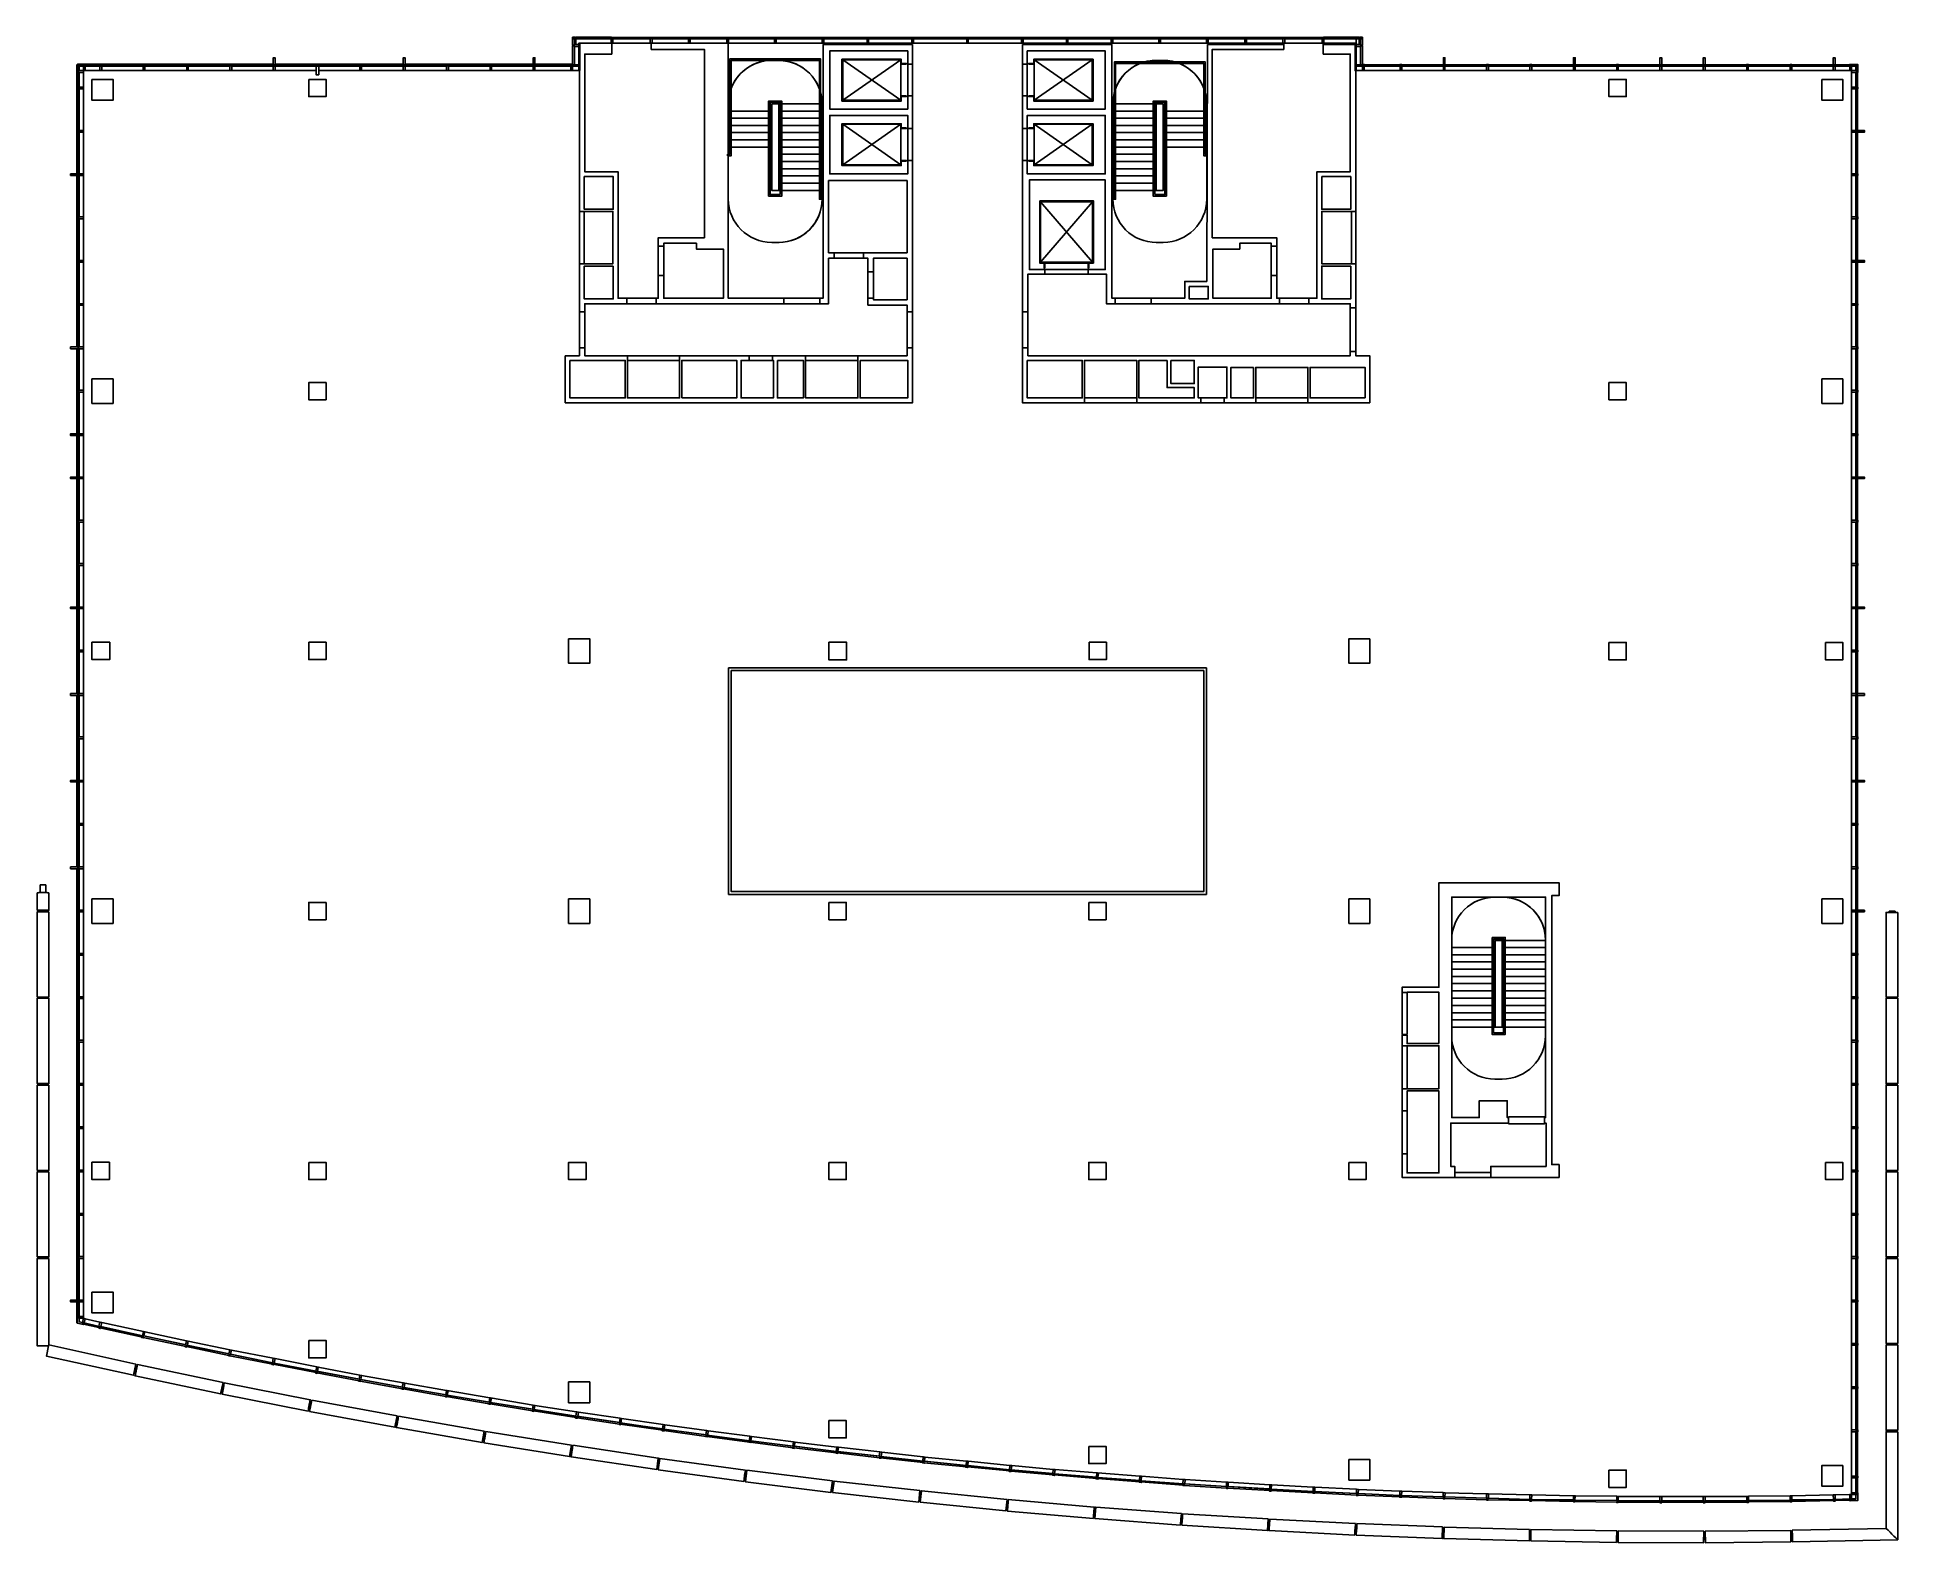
# Model space of a CAD drawing. Header units: metres. Extents: x 21 to 85.4, y 7.8 to 59.9.
import ezdxf

# ---------------------------------------------------------------- set-up
doc = ezdxf.new("R2010")
doc.units = ezdxf.units.M
for name, color, linetype in [('BATHROOM', 6, 'Continuous'), ('DOOR', 3, 'Continuous'), ('ELEVATOR', 141, 'Continuous'), ('PILLAR', 1, 'Continuous'), ('STAIRCASE', 4, 'Continuous'), ('WALL', 30, 'Continuous'), ('WINDOW', 110, 'Continuous')]:
    doc.layers.add(name, color=color, linetype=linetype)

msp = doc.modelspace()

# ---------------------------------------------------------------- linework, layer by layer
at = {"layer": 'BATHROOM'}
for points in [[(39.935, 59.312), (40.867, 59.312), (40.867, 59.683), (42.232, 59.683), (42.232, 59.471), (44.074, 59.471), (44.074, 52.951), (42.476, 52.951), (42.476, 50.855), (41.089, 50.855), (41.089, 55.237), (39.935, 55.237)], [(61.655, 59.471), (64.132, 59.471), (64.132, 59.683), (65.497, 59.683), (65.497, 59.312), (66.429, 59.312), (66.429, 55.237), (65.275, 55.237), (65.275, 50.855), (63.888, 50.855), (63.888, 52.951), (61.655, 52.951)], [(48.371, 54.93), (51.092, 54.93), (51.092, 52.432), (48.371, 52.432)], [(42.666, 52.76), (43.799, 52.76), (43.799, 52.559), (44.73, 52.559), (44.73, 50.855), (42.666, 50.855)], [(49.927, 52.242), (51.092, 52.242), (51.092, 50.802), (49.927, 50.802)], [(63.698, 52.76), (62.607, 52.76), (62.607, 52.559), (61.676, 52.559), (61.676, 50.855), (63.698, 50.855)]]:
    msp.add_lwpolyline(points, close=True, dxfattribs=at)
at = {"layer": 'DOOR'}
for points in [[(51.113, 58.963), (51.282, 58.963), (51.282, 57.862), (51.113, 57.862)], [(55.082, 58.963), (55.251, 58.963), (55.251, 57.862), (55.082, 57.862)], [(51.113, 56.73), (51.282, 56.73), (51.282, 55.629), (51.113, 55.629)], [(55.082, 56.73), (55.251, 56.73), (55.251, 55.629), (55.082, 55.629)], [(39.745, 53.861), (39.914, 53.861), (39.914, 52.051), (39.745, 52.051)], [(66.471, 53.861), (66.619, 53.861), (66.619, 52.051), (66.471, 52.051)], [(42.476, 52.655), (42.666, 52.655), (42.666, 51.649), (42.476, 51.649)], [(48.572, 52.432), (49.578, 52.432), (49.578, 52.242), (48.572, 52.242)], [(63.698, 52.655), (63.888, 52.655), (63.888, 51.649), (63.698, 51.649)], [(49.737, 50.855), (49.737, 51.765), (49.927, 51.765), (49.927, 50.855)], [(57.358, 51.85), (57.358, 51.691), (55.855, 51.691), (55.855, 51.85)], [(39.745, 49.14), (39.745, 50.389), (39.935, 50.389), (39.935, 49.14)], [(41.386, 50.855), (41.386, 50.665), (42.402, 50.665), (42.402, 50.855)], [(48.075, 50.855), (46.826, 50.855), (46.826, 50.665), (48.075, 50.665)], [(51.092, 50.389), (51.282, 50.389), (51.282, 49.14), (51.092, 49.14)], [(55.082, 50.389), (55.272, 50.389), (55.272, 49.14), (55.082, 49.14)], [(58.289, 50.855), (59.538, 50.855), (59.538, 50.665), (58.289, 50.665)], [(65, 50.855), (65, 50.665), (63.983, 50.665), (63.983, 50.855)], [(66.429, 50.527), (66.619, 50.527), (66.619, 49.013), (66.429, 49.013)], [(41.407, 48.865), (41.407, 48.706), (43.217, 48.706), (43.217, 48.865)], [(45.619, 48.865), (45.619, 48.706), (46.434, 48.706), (46.434, 48.865)], [(47.577, 48.865), (47.577, 48.706), (49.387, 48.706), (49.387, 48.865)], [(57.231, 47.235), (59.041, 47.235), (59.041, 47.405), (57.231, 47.405)], [(61.263, 47.405), (61.263, 47.235), (62.068, 47.235), (62.068, 47.405)], [(63.168, 47.405), (63.168, 47.235), (64.968, 47.235), (64.968, 47.405)], [(68.228, 26.818), (68.397, 26.818), (68.397, 25.368), (68.228, 25.368)], [(68.228, 23.484), (68.397, 23.484), (68.397, 24.976), (68.228, 24.976)], [(68.228, 22.721), (68.397, 22.721), (68.397, 21.229), (68.228, 21.229)], [(71.911, 22.51), (71.911, 22.277), (73.16, 22.277), (73.16, 22.51)], [(70.048, 20.583), (70.048, 20.414), (71.297, 20.414), (71.297, 20.583)]]:
    msp.add_lwpolyline(points, close=True, dxfattribs=at)
at = {"layer": 'ELEVATOR'}
for points in [[(50.89, 58.963), (50.89, 59.132), (48.837, 59.132), (48.837, 57.682), (50.89, 57.682), (50.89, 57.862)], [(48.869, 59.111), (50.869, 57.714)], [(48.869, 57.714), (48.869, 59.111), (50.869, 59.111), (48.869, 57.714), (50.869, 57.714), (50.869, 59.111)], [(50.869, 58.963), (51.06, 58.963), (51.06, 58.984), (50.89, 58.984)], [(55.495, 58.963), (55.304, 58.963), (55.304, 58.984), (55.474, 58.984)], [(55.474, 57.862), (55.474, 57.682), (57.527, 57.682), (57.527, 59.132), (55.474, 59.132), (55.474, 58.963)], [(57.495, 57.714), (55.495, 59.111)], [(57.495, 59.111), (57.495, 57.714), (55.495, 57.714), (57.495, 59.111), (55.495, 59.111), (55.495, 57.714)], [(50.869, 57.862), (51.06, 57.862), (51.06, 57.841), (50.89, 57.841)], [(55.495, 57.862), (55.304, 57.862), (55.304, 57.841), (55.474, 57.841)], [(50.89, 56.73), (50.89, 56.899), (48.837, 56.899), (48.837, 55.449), (50.89, 55.449), (50.89, 55.629)], [(48.869, 56.878), (50.869, 55.481)], [(48.869, 55.481), (48.869, 56.878), (50.869, 56.878), (48.869, 55.481), (50.869, 55.481), (50.869, 56.878)], [(50.869, 56.73), (51.06, 56.73), (51.06, 56.751), (50.89, 56.751)], [(55.495, 56.73), (55.304, 56.73), (55.304, 56.751), (55.474, 56.751)], [(55.474, 55.629), (55.474, 55.449), (57.527, 55.449), (57.527, 56.899), (55.474, 56.899), (55.474, 56.73)], [(57.495, 55.481), (55.495, 56.878)], [(57.495, 56.878), (57.495, 55.481), (55.495, 55.481), (57.495, 56.878), (55.495, 56.878), (55.495, 55.481)], [(50.869, 55.629), (51.06, 55.629), (51.06, 55.608), (50.89, 55.608)], [(55.495, 55.629), (55.304, 55.629), (55.304, 55.608), (55.474, 55.608)], [(55.706, 54.2), (57.506, 52.104)], [(57.506, 54.2), (55.706, 52.104)]]:
    msp.add_lwpolyline(points, dxfattribs=at)
for points in [[(55.685, 54.232), (57.538, 54.232), (57.538, 52.072), (57.358, 52.072), (55.855, 52.072), (55.685, 52.072)], [(55.706, 54.2), (57.506, 54.2), (57.506, 52.104), (55.706, 52.104)], [(55.833, 52.072), (55.855, 52.072), (55.855, 51.903), (55.833, 51.903)], [(57.358, 52.072), (57.379, 52.072), (57.379, 51.903), (57.358, 51.903)]]:
    msp.add_lwpolyline(points, close=True, dxfattribs=at)
at = {"layer": 'PILLAR'}
for points in [[(22.873, 58.434), (23.604, 58.434), (23.604, 57.714), (22.873, 57.714)], [(30.378, 58.434), (30.981, 58.434), (30.981, 57.841), (30.378, 57.841)], [(75.383, 58.434), (75.383, 57.841), (75.986, 57.841), (75.986, 58.434)], [(82.76, 58.434), (83.48, 58.434), (83.48, 57.714), (82.76, 57.714)], [(22.873, 48.061), (23.604, 48.061), (23.604, 47.214), (22.873, 47.214)], [(30.981, 47.934), (30.378, 47.934), (30.378, 47.341), (30.981, 47.341)], [(75.383, 47.934), (75.986, 47.934), (75.986, 47.341), (75.383, 47.341)], [(82.76, 48.061), (82.76, 47.214), (83.48, 47.214), (83.48, 48.061)], [(22.873, 38.948), (23.487, 38.948), (23.487, 38.344), (22.873, 38.344)], [(30.378, 38.948), (30.981, 38.948), (30.981, 38.344), (30.378, 38.344)], [(39.374, 39.064), (40.105, 39.064), (40.105, 38.217), (39.374, 38.217)], [(48.382, 38.948), (48.996, 38.948), (48.996, 38.334), (48.382, 38.334)], [(57.389, 38.948), (57.993, 38.948), (57.993, 38.344), (57.389, 38.344)], [(67.106, 39.064), (66.386, 39.064), (66.386, 38.217), (67.106, 38.217)], [(75.383, 38.937), (75.986, 38.937), (75.986, 38.334), (75.383, 38.334)], [(82.887, 38.937), (82.887, 38.334), (83.48, 38.334), (83.48, 38.937)], [(22.873, 30.057), (23.604, 30.057), (23.604, 29.21), (22.873, 29.21)], [(30.981, 29.94), (30.378, 29.94), (30.378, 29.337), (30.981, 29.337)], [(39.374, 30.057), (39.374, 29.21), (40.105, 29.21), (40.105, 30.057)], [(48.382, 29.94), (48.985, 29.94), (48.985, 29.337), (48.382, 29.337)], [(57.379, 29.94), (57.379, 29.337), (57.982, 29.337), (57.982, 29.94)], [(67.106, 30.057), (66.386, 30.057), (66.386, 29.21), (67.106, 29.21)], [(82.76, 30.057), (82.76, 29.21), (83.48, 29.21), (83.48, 30.057)], [(22.873, 20.943), (23.476, 20.943), (23.476, 20.34), (22.873, 20.34)], [(30.378, 20.933), (30.981, 20.933), (30.981, 20.34), (30.378, 20.34)], [(39.978, 20.933), (39.374, 20.933), (39.374, 20.34), (39.978, 20.34)], [(48.382, 20.933), (48.985, 20.933), (48.985, 20.34), (48.382, 20.34)], [(57.982, 20.933), (57.379, 20.933), (57.379, 20.34), (57.982, 20.34)], [(66.386, 20.933), (66.979, 20.933), (66.979, 20.34), (66.386, 20.34)], [(82.887, 20.933), (83.48, 20.933), (83.48, 20.34), (82.887, 20.34)], [(22.873, 16.445), (23.604, 16.445), (23.604, 15.725), (22.873, 15.725)], [(30.378, 14.772), (30.981, 14.772), (30.981, 14.169), (30.378, 14.169)], [(39.374, 12.613), (39.374, 13.333), (40.105, 13.333), (40.105, 12.613)], [(48.382, 11.999), (48.985, 11.999), (48.985, 11.396), (48.382, 11.396)], [(57.379, 11.1), (57.982, 11.1), (57.982, 10.507), (57.379, 10.507)], [(66.386, 10.655), (67.106, 10.655), (67.106, 9.935), (66.386, 9.935)], [(83.48, 10.443), (82.76, 10.443), (82.76, 9.724), (83.48, 9.724)], [(75.383, 10.285), (75.986, 10.285), (75.986, 9.681), (75.383, 9.681)]]:
    msp.add_lwpolyline(points, close=True, dxfattribs=at)
at = {"layer": 'STAIRCASE'}
for points in [[(48.181, 54.285), (48.054, 54.285), (48.054, 59.09), (45.005, 59.09), (45.005, 55.788), (44.878, 55.788), (44.878, 55.84), (44.953, 55.84), (44.953, 59.143), (48.096, 59.143), (48.096, 54.337), (48.181, 54.337)], [(58.183, 54.285), (58.31, 54.285), (58.31, 58.984), (61.359, 58.984), (61.359, 55.788), (61.476, 55.788), (61.476, 55.84), (61.411, 55.84), (61.411, 59.037), (58.268, 59.037), (58.268, 54.337), (58.183, 54.337)], [(46.403, 57.333), (44.9, 57.333), (44.9, 57.089), (46.403, 57.089)], [(46.297, 54.39), (46.297, 57.682), (46.752, 57.682), (46.752, 54.39)], [(46.699, 54.443), (46.699, 57.64), (46.35, 57.64), (46.35, 54.443)], [(48.149, 57.587), (46.646, 57.587), (46.646, 57.333), (48.149, 57.333)], [(46.646, 57.333), (48.149, 57.333), (48.149, 57.089), (46.646, 57.089)], [(58.215, 57.587), (59.718, 57.587), (59.718, 57.333), (58.215, 57.333)], [(59.718, 57.333), (58.215, 57.333), (58.215, 57.089), (59.718, 57.089)], [(60.067, 54.39), (60.067, 57.682), (59.612, 57.682), (59.612, 54.39)], [(59.665, 54.443), (59.665, 57.64), (60.014, 57.64), (60.014, 54.443)], [(59.961, 57.333), (61.464, 57.333), (61.464, 57.089), (59.961, 57.089)], [(46.403, 57.089), (44.9, 57.089), (44.9, 56.835), (46.403, 56.835)], [(46.403, 56.835), (44.9, 56.835), (44.9, 56.592), (46.403, 56.592)], [(46.646, 57.089), (48.149, 57.089), (48.149, 56.835), (46.646, 56.835)], [(48.149, 56.835), (46.646, 56.835), (46.646, 56.592), (48.149, 56.592)], [(59.718, 57.089), (58.215, 57.089), (58.215, 56.835), (59.718, 56.835)], [(58.215, 56.835), (59.718, 56.835), (59.718, 56.592), (58.215, 56.592)], [(59.961, 57.089), (61.464, 57.089), (61.464, 56.835), (59.961, 56.835)], [(59.961, 56.835), (61.464, 56.835), (61.464, 56.592), (59.961, 56.592)], [(46.403, 56.592), (44.9, 56.592), (44.9, 56.338), (46.403, 56.338)], [(46.403, 56.338), (44.9, 56.338), (44.9, 56.084), (46.403, 56.084)], [(46.646, 56.592), (48.149, 56.592), (48.149, 56.338), (46.646, 56.338)], [(48.149, 56.338), (46.646, 56.338), (46.646, 56.084), (48.149, 56.084)], [(46.646, 56.084), (48.149, 56.084), (48.149, 55.84), (46.646, 55.84)], [(59.718, 56.592), (58.215, 56.592), (58.215, 56.338), (59.718, 56.338)], [(58.215, 56.338), (59.718, 56.338), (59.718, 56.084), (58.215, 56.084)], [(59.718, 56.084), (58.215, 56.084), (58.215, 55.84), (59.718, 55.84)], [(59.961, 56.592), (61.464, 56.592), (61.464, 56.338), (59.961, 56.338)], [(59.961, 56.338), (61.464, 56.338), (61.464, 56.084), (59.961, 56.084)], [(48.149, 55.84), (46.646, 55.84), (46.646, 55.586), (48.149, 55.586)], [(46.646, 55.586), (48.149, 55.586), (48.149, 55.332), (46.646, 55.332)], [(58.215, 55.84), (59.718, 55.84), (59.718, 55.586), (58.215, 55.586)], [(59.718, 55.586), (58.215, 55.586), (58.215, 55.332), (59.718, 55.332)], [(46.646, 55.332), (48.149, 55.332), (48.149, 55.089), (46.646, 55.089)], [(46.646, 55.089), (48.149, 55.089), (48.149, 54.835), (46.646, 54.835)], [(46.646, 54.835), (48.149, 54.835), (48.149, 54.591), (46.646, 54.591)], [(59.718, 55.332), (58.215, 55.332), (58.215, 55.089), (59.718, 55.089)], [(59.718, 55.089), (58.215, 55.089), (58.215, 54.835), (59.718, 54.835)], [(59.718, 54.835), (58.215, 54.835), (58.215, 54.591), (59.718, 54.591)], [(69.943, 28.12), (71.446, 28.12), (71.446, 28.374), (69.943, 28.374)], [(71.34, 28.723), (71.795, 28.723), (71.795, 25.368), (71.34, 25.368)], [(71.393, 25.421), (71.742, 25.421), (71.742, 28.67), (71.393, 28.67)], [(71.689, 28.374), (73.192, 28.374), (73.192, 28.617), (71.689, 28.617)], [(71.689, 28.374), (73.192, 28.374), (73.192, 28.12), (71.689, 28.12)], [(71.446, 27.876), (69.943, 27.876), (69.943, 28.12), (71.446, 28.12)], [(69.943, 27.622), (71.446, 27.622), (71.446, 27.876), (69.943, 27.876)], [(73.192, 28.12), (71.689, 28.12), (71.689, 27.876), (73.192, 27.876)], [(71.689, 27.876), (73.192, 27.876), (73.192, 27.622), (71.689, 27.622)], [(71.446, 27.368), (69.943, 27.368), (69.943, 27.622), (71.446, 27.622)], [(69.943, 27.125), (71.446, 27.125), (71.446, 27.368), (69.943, 27.368)], [(71.446, 26.871), (69.943, 26.871), (69.943, 27.125), (71.446, 27.125)], [(73.192, 27.622), (71.689, 27.622), (71.689, 27.368), (73.192, 27.368)], [(71.689, 27.368), (73.192, 27.368), (73.192, 27.125), (71.689, 27.125)], [(73.192, 27.125), (71.689, 27.125), (71.689, 26.871), (73.192, 26.871)], [(69.943, 26.617), (71.446, 26.617), (71.446, 26.871), (69.943, 26.871)], [(71.446, 26.617), (69.943, 26.617), (69.943, 26.373), (71.446, 26.373)], [(71.689, 26.871), (73.192, 26.871), (73.192, 26.617), (71.689, 26.617)], [(73.192, 26.617), (71.689, 26.617), (71.689, 26.373), (73.192, 26.373)], [(71.446, 26.119), (69.943, 26.119), (69.943, 26.373), (71.446, 26.373)], [(69.943, 25.876), (71.446, 25.876), (71.446, 26.119), (69.943, 26.119)], [(71.446, 25.622), (69.943, 25.622), (69.943, 25.876), (71.446, 25.876)], [(73.192, 26.119), (71.689, 26.119), (71.689, 26.373), (73.192, 26.373)], [(71.689, 26.119), (73.192, 26.119), (73.192, 25.876), (71.689, 25.876)], [(73.192, 25.876), (71.689, 25.876), (71.689, 25.622), (73.192, 25.622)]]:
    msp.add_lwpolyline(points, close=True, dxfattribs=at)
for points in [[(48.149, 54.285, -0.416426), (46.646, 52.792), (46.403, 52.792, -0.4103), (44.9, 54.285), (44.9, 57.587, -0.413207), (46.403, 59.09), (46.646, 59.09, -0.412385), (48.149, 57.587)], [(44.9, 57.333), (44.9, 57.587, -0.396519), (46.323, 59.09), (46.668, 59.09, -0.403766), (48.149, 57.609), (48.149, 57.587), (46.403, 57.587), (46.403, 57.333)], [(58.215, 54.285, 0.416426), (59.718, 52.792), (59.961, 52.792, 0.4103), (61.464, 54.285), (61.464, 57.587, 0.413207), (59.961, 59.09), (59.718, 59.09, 0.418485), (58.215, 57.587)], [(58.215, 57.587), (59.961, 57.587), (59.961, 57.333), (61.464, 57.333), (61.464, 57.587, 0.396519), (60.041, 59.09), (59.696, 59.09, 0.414214)], [(44.9, 56.084), (46.403, 56.084), (46.403, 54.591), (48.149, 54.591), (48.149, 54.285, -0.414366), (46.657, 52.792), (46.403, 52.792, -0.4103), (44.9, 54.285)], [(58.215, 54.591), (59.961, 54.591), (59.961, 56.084), (61.464, 56.084), (61.464, 54.285, -0.4103), (59.961, 52.792), (59.718, 52.792, -0.416426), (58.215, 54.285)], [(69.943, 28.639, -0.412005), (71.434, 30.12), (71.711, 30.12, -0.409955), (73.192, 28.639), (73.192, 25.325, -0.412379), (71.689, 23.822), (71.435, 23.822, -0.412145), (69.943, 25.303)], [(71.446, 28.374), (71.446, 28.617), (73.192, 28.617, 0.414214), (71.711, 30.12), (71.435, 30.12, 0.412145), (69.943, 28.639), (69.943, 28.374)], [(69.943, 25.622), (73.192, 25.622), (73.192, 25.325, -0.412379), (71.689, 23.822), (71.435, 23.822, -0.412145), (69.943, 25.303)]]:
    msp.add_lwpolyline(points, format="xyb", close=True, dxfattribs=at)
at = {"layer": 'WALL'}
for points in [[(39.724, 59.577), (39.724, 59.64), (39.576, 59.64), (39.576, 59.619), (39.523, 59.619), (39.523, 59.598), (39.576, 59.598), (39.576, 59.577)], [(39.576, 59.841), (39.576, 59.683), (39.628, 59.683), (39.628, 59.841), (39.607, 59.841), (39.607, 59.884), (39.586, 59.884), (39.586, 59.841)], [(40.867, 59.683), (40.867, 59.312), (39.935, 59.312), (39.935, 55.237), (41.089, 55.237), (41.089, 50.855), (41.386, 50.855), (41.386, 50.665), (39.935, 50.665), (39.935, 50.389), (39.745, 50.389), (39.745, 52.051), (40.909, 52.051), (40.909, 53.861), (39.745, 53.861), (39.745, 58.751), (39.766, 58.751), (39.766, 59.683)], [(40.846, 59.841), (40.846, 59.683), (40.899, 59.683), (40.899, 59.841), (40.877, 59.841), (40.877, 59.884), (40.856, 59.884), (40.856, 59.841)], [(42.201, 59.841), (42.201, 59.683), (42.264, 59.683), (42.264, 59.841), (42.243, 59.841), (42.243, 59.884), (42.222, 59.884), (42.222, 59.841)], [(42.232, 59.683), (42.232, 59.471), (44.074, 59.471), (44.074, 52.951), (42.476, 52.951), (42.476, 52.655), (42.666, 52.655), (42.666, 52.76), (43.799, 52.76), (43.799, 52.559), (44.73, 52.559), (44.73, 50.855), (42.666, 50.855), (42.666, 51.649), (42.476, 51.649), (42.476, 50.855), (42.402, 50.855), (42.402, 50.665), (46.826, 50.665), (46.826, 50.855), (44.9, 50.855), (44.9, 59.683)], [(43.524, 59.841), (43.524, 59.683), (43.587, 59.683), (43.587, 59.841), (43.566, 59.841), (43.566, 59.884), (43.545, 59.884), (43.545, 59.841)], [(44.847, 59.841), (44.847, 59.683), (44.91, 59.683), (44.91, 59.841), (44.889, 59.841), (44.889, 59.884), (44.868, 59.884), (44.868, 59.841)], [(46.498, 59.841), (46.498, 59.683), (46.561, 59.683), (46.561, 59.841), (46.54, 59.841), (46.54, 59.884), (46.519, 59.884), (46.519, 59.841)], [(51.282, 59.64), (48.181, 59.64), (48.181, 50.855), (48.075, 50.855), (48.075, 50.665), (48.371, 50.665), (48.371, 52.242), (48.572, 52.242), (48.572, 52.432), (48.371, 52.432), (48.371, 54.93), (51.092, 54.93), (51.092, 52.432), (49.578, 52.432), (49.578, 52.242), (49.737, 52.242), (49.737, 51.765), (49.927, 51.765), (49.927, 52.242), (51.092, 52.242), (51.092, 50.802), (49.927, 50.802), (49.927, 50.855), (49.737, 50.855), (49.737, 50.622), (51.092, 50.622), (51.092, 50.389), (51.282, 50.389), (51.282, 55.629), (51.113, 55.629), (51.113, 55.163), (48.414, 55.163), (48.414, 57.185), (51.113, 57.185), (51.113, 56.73), (51.282, 56.73), (51.282, 57.862), (51.113, 57.862), (51.113, 57.407), (48.414, 57.407), (48.414, 59.418), (51.113, 59.418), (51.113, 58.963), (51.282, 58.963)], [(48.149, 59.841), (48.149, 59.683), (48.213, 59.683), (48.213, 59.841), (48.191, 59.841), (48.191, 59.884), (48.17, 59.884), (48.17, 59.841)], [(49.705, 59.841), (49.705, 59.683), (49.758, 59.683), (49.758, 59.841), (49.737, 59.841), (49.737, 59.884), (49.726, 59.884), (49.726, 59.841)], [(51.25, 59.841), (51.25, 59.683), (51.314, 59.683), (51.314, 59.841), (51.293, 59.841), (51.293, 59.884), (51.271, 59.884), (51.271, 59.841)], [(53.156, 59.841), (53.156, 59.683), (53.208, 59.683), (53.208, 59.841), (53.187, 59.841), (53.187, 59.884), (53.177, 59.884), (53.177, 59.841)], [(55.05, 59.841), (55.05, 59.683), (55.114, 59.683), (55.114, 59.841), (55.092, 59.841), (55.092, 59.884), (55.071, 59.884), (55.071, 59.841)], [(55.082, 59.64), (58.183, 59.64), (58.183, 50.855), (58.289, 50.855), (58.289, 50.665), (57.993, 50.665), (57.993, 51.691), (57.358, 51.691), (57.358, 51.85), (57.95, 51.85), (57.95, 54.951), (55.325, 54.951), (55.325, 51.85), (55.855, 51.85), (55.855, 51.691), (55.272, 51.691), (55.272, 50.389), (55.082, 50.389), (55.082, 55.629), (55.251, 55.629), (55.251, 55.163), (57.95, 55.163), (57.95, 57.185), (55.251, 57.185), (55.251, 56.73), (55.082, 56.73), (55.082, 57.862), (55.251, 57.862), (55.251, 57.407), (57.95, 57.407), (57.95, 59.418), (55.251, 59.418), (55.251, 58.963), (55.082, 58.963)], [(56.606, 59.841), (56.606, 59.683), (56.659, 59.683), (56.659, 59.841), (56.638, 59.841), (56.638, 59.884), (56.627, 59.884), (56.627, 59.841)], [(58.151, 59.841), (58.151, 59.683), (58.215, 59.683), (58.215, 59.841), (58.194, 59.841), (58.194, 59.884), (58.173, 59.884), (58.173, 59.841)], [(61.486, 59.64), (64.132, 59.64), (64.132, 59.471), (61.655, 59.471), (61.655, 52.951), (63.888, 52.951), (63.888, 52.655), (63.698, 52.655), (63.698, 52.76), (62.607, 52.76), (62.607, 52.559), (61.676, 52.559), (61.676, 50.855), (63.698, 50.855), (63.698, 51.649), (63.888, 51.649), (63.888, 50.855), (63.983, 50.855), (63.983, 50.665), (59.538, 50.665), (59.538, 50.855), (60.702, 50.855), (60.702, 51.437), (61.464, 51.437)], [(59.803, 59.841), (59.803, 59.683), (59.866, 59.683), (59.866, 59.841), (59.845, 59.841), (59.845, 59.884), (59.824, 59.884), (59.824, 59.841)], [(61.454, 59.841), (61.454, 59.683), (61.517, 59.683), (61.517, 59.841), (61.496, 59.841), (61.496, 59.884), (61.475, 59.884), (61.475, 59.841)], [(62.777, 59.841), (62.777, 59.683), (62.84, 59.683), (62.84, 59.841), (62.819, 59.841), (62.819, 59.884), (62.798, 59.884), (62.798, 59.841)], [(64.1, 59.841), (64.1, 59.683), (64.163, 59.683), (64.163, 59.841), (64.142, 59.841), (64.142, 59.884), (64.121, 59.884), (64.121, 59.841)], [(65.497, 59.64), (65.497, 59.312), (66.429, 59.312), (66.429, 55.237), (65.275, 55.237), (65.275, 50.855), (65, 50.855), (65, 50.665), (66.429, 50.665), (66.429, 50.527), (66.619, 50.527), (66.619, 52.051), (65.444, 52.051), (65.444, 53.861), (66.619, 53.861), (66.619, 58.741), (66.598, 58.741), (66.598, 59.64)], [(65.465, 59.841), (65.465, 59.683), (65.518, 59.683), (65.518, 59.841), (65.508, 59.841), (65.508, 59.884), (65.486, 59.884), (65.486, 59.841)], [(66.788, 59.64), (66.64, 59.64), (66.64, 59.577), (66.788, 59.577), (66.788, 59.598), (66.841, 59.598), (66.841, 59.619), (66.788, 59.619)], [(66.735, 59.841), (66.735, 59.683), (66.788, 59.683), (66.788, 59.841), (66.778, 59.841), (66.778, 59.884), (66.757, 59.884), (66.757, 59.841)], [(22.577, 58.677), (22.577, 58.741), (22.429, 58.741), (22.429, 58.719), (22.376, 58.719), (22.376, 58.741), (22.365, 58.741), (22.365, 58.677), (22.376, 58.677), (22.376, 58.688), (22.429, 58.688), (22.429, 58.677)], [(22.577, 58.889), (22.577, 58.741), (22.64, 58.741), (22.64, 58.889), (22.619, 58.889), (22.619, 58.942), (22.64, 58.942), (22.64, 58.952), (22.577, 58.952), (22.577, 58.942), (22.598, 58.942), (22.598, 58.889)], [(23.148, 58.889), (23.148, 58.741), (23.212, 58.741), (23.212, 58.889), (23.191, 58.889), (23.191, 58.942), (23.212, 58.942), (23.212, 58.952), (23.148, 58.952), (23.148, 58.942), (23.17, 58.942), (23.17, 58.889)], [(24.651, 58.889), (24.651, 58.741), (24.704, 58.741), (24.704, 58.889), (24.694, 58.889), (24.694, 58.942), (24.704, 58.942), (24.704, 58.952), (24.651, 58.952), (24.651, 58.942), (24.662, 58.942), (24.662, 58.889)], [(26.154, 58.889), (26.154, 58.741), (26.207, 58.741), (26.207, 58.889), (26.197, 58.889), (26.197, 58.942), (26.207, 58.942), (26.207, 58.952), (26.154, 58.952), (26.154, 58.942), (26.165, 58.942), (26.165, 58.889)], [(27.647, 58.889), (27.647, 58.741), (27.71, 58.741), (27.71, 58.889), (27.7, 58.889), (27.7, 58.942), (27.71, 58.942), (27.71, 58.952), (27.647, 58.952), (27.647, 58.942), (27.668, 58.942), (27.668, 58.889)], [(29.15, 58.889), (29.15, 58.741), (29.213, 58.741), (29.213, 58.889), (29.192, 58.889), (29.192, 58.942), (29.213, 58.942), (29.213, 59.185), (29.15, 59.185), (29.15, 58.942), (29.16, 58.942), (29.16, 58.889)], [(30.632, 58.889), (30.632, 58.592), (30.727, 58.592), (30.727, 58.889)], [(32.145, 58.889), (32.145, 58.741), (32.209, 58.741), (32.209, 58.889), (32.198, 58.889), (32.198, 58.942), (32.209, 58.942), (32.209, 58.952), (32.145, 58.952), (32.145, 58.942), (32.166, 58.942), (32.166, 58.889)], [(33.648, 58.889), (33.648, 58.741), (33.712, 58.741), (33.712, 58.889), (33.691, 58.889), (33.691, 58.942), (33.712, 58.942), (33.712, 59.185), (33.648, 59.185), (33.648, 58.942), (33.669, 58.942), (33.669, 58.889)], [(35.151, 58.889), (35.151, 58.741), (35.215, 58.741), (35.215, 58.889), (35.194, 58.889), (35.194, 58.942), (35.215, 58.942), (35.215, 58.952), (35.151, 58.952), (35.151, 58.942), (35.162, 58.942), (35.162, 58.889)], [(36.654, 58.889), (36.654, 58.741), (36.707, 58.741), (36.707, 58.889), (36.697, 58.889), (36.697, 58.942), (36.707, 58.942), (36.707, 58.952), (36.654, 58.952), (36.654, 58.942), (36.665, 58.942), (36.665, 58.889)], [(38.147, 58.889), (38.147, 58.741), (38.21, 58.741), (38.21, 58.889), (38.2, 58.889), (38.2, 58.942), (38.21, 58.942), (38.21, 59.185), (38.147, 59.185), (38.147, 58.942), (38.168, 58.942), (38.168, 58.889)], [(39.449, 58.889), (39.449, 58.741), (39.512, 58.741), (39.512, 58.889), (39.491, 58.889), (39.491, 58.942), (39.512, 58.942), (39.512, 58.952), (39.449, 58.952), (39.449, 58.942), (39.47, 58.942), (39.47, 58.889)], [(66.852, 58.741), (66.915, 58.741), (66.915, 58.889), (66.894, 58.889), (66.894, 58.942), (66.915, 58.942), (66.915, 58.952), (66.852, 58.952), (66.852, 58.942), (66.873, 58.942), (66.873, 58.889), (66.852, 58.889)], [(68.154, 58.741), (68.217, 58.741), (68.217, 58.889), (68.196, 58.889), (68.196, 58.942), (68.217, 58.942), (68.217, 58.952), (68.154, 58.952), (68.154, 58.942), (68.164, 58.942), (68.164, 58.889), (68.154, 58.889)], [(69.657, 58.741), (69.71, 58.741), (69.71, 58.889), (69.699, 58.889), (69.699, 58.942), (69.71, 58.942), (69.71, 59.185), (69.657, 59.185), (69.657, 58.942), (69.667, 58.942), (69.667, 58.889), (69.657, 58.889)], [(71.149, 58.741), (71.213, 58.741), (71.213, 58.889), (71.202, 58.889), (71.202, 58.942), (71.213, 58.942), (71.213, 58.952), (71.149, 58.952), (71.149, 58.942), (71.17, 58.942), (71.17, 58.889), (71.149, 58.889)], [(72.652, 58.741), (72.716, 58.741), (72.716, 58.889), (72.695, 58.889), (72.695, 58.942), (72.716, 58.942), (72.716, 58.952), (72.652, 58.952), (72.652, 58.942), (72.673, 58.942), (72.673, 58.889), (72.652, 58.889)], [(74.155, 58.741), (74.219, 58.741), (74.219, 58.889), (74.198, 58.889), (74.198, 58.942), (74.219, 58.942), (74.219, 59.185), (74.155, 59.185), (74.155, 58.942), (74.166, 58.942), (74.166, 58.889), (74.155, 58.889)], [(75.658, 58.741), (75.711, 58.741), (75.711, 58.889), (75.701, 58.889), (75.701, 58.942), (75.711, 58.942), (75.711, 58.952), (75.658, 58.952), (75.658, 58.942), (75.669, 58.942), (75.669, 58.889), (75.658, 58.889)], [(77.151, 58.741), (77.214, 58.741), (77.214, 58.889), (77.204, 58.889), (77.204, 58.942), (77.214, 58.942), (77.214, 59.185), (77.151, 59.185), (77.151, 58.942), (77.172, 58.942), (77.172, 58.889), (77.151, 58.889)], [(78.654, 58.741), (78.717, 58.741), (78.717, 58.889), (78.696, 58.889), (78.696, 58.942), (78.717, 58.942), (78.717, 59.185), (78.654, 59.185), (78.654, 58.942), (78.675, 58.942), (78.675, 58.889), (78.654, 58.889)], [(80.157, 58.741), (80.21, 58.741), (80.21, 58.889), (80.199, 58.889), (80.199, 58.942), (80.21, 58.942), (80.21, 58.952), (80.157, 58.952), (80.157, 58.942), (80.167, 58.942), (80.167, 58.889), (80.157, 58.889)], [(81.66, 58.741), (81.713, 58.741), (81.713, 58.889), (81.702, 58.889), (81.702, 58.942), (81.713, 58.942), (81.713, 58.952), (81.66, 58.952), (81.66, 58.942), (81.67, 58.942), (81.67, 58.889), (81.66, 58.889)], [(83.152, 58.741), (83.216, 58.741), (83.216, 58.889), (83.205, 58.889), (83.205, 58.942), (83.216, 58.942), (83.216, 59.185), (83.152, 59.185), (83.152, 58.942), (83.173, 58.942), (83.173, 58.889), (83.152, 58.889)], [(83.724, 58.741), (83.787, 58.741), (83.787, 58.889), (83.766, 58.889), (83.766, 58.942), (83.787, 58.942), (83.787, 58.952), (83.724, 58.952), (83.724, 58.942), (83.745, 58.942), (83.745, 58.889), (83.724, 58.889)], [(83.787, 58.741), (83.787, 58.677), (83.935, 58.677), (83.935, 58.688), (83.988, 58.688), (83.988, 58.677), (83.999, 58.677), (83.999, 58.741), (83.988, 58.741), (83.988, 58.719), (83.935, 58.719), (83.935, 58.741)], [(22.577, 58.106), (22.577, 58.169), (22.429, 58.169), (22.429, 58.148), (22.376, 58.148), (22.376, 58.169), (22.365, 58.169), (22.365, 58.106), (22.376, 58.106), (22.376, 58.127), (22.429, 58.127), (22.429, 58.106)], [(83.787, 58.169), (83.787, 58.106), (83.935, 58.106), (83.935, 58.127), (83.988, 58.127), (83.988, 58.106), (83.999, 58.106), (83.999, 58.169), (83.988, 58.169), (83.988, 58.148), (83.935, 58.148), (83.935, 58.169)], [(22.577, 56.603), (22.577, 56.666), (22.429, 56.666), (22.429, 56.655), (22.376, 56.655), (22.376, 56.666), (22.365, 56.666), (22.365, 56.603), (22.376, 56.603), (22.376, 56.624), (22.429, 56.624), (22.429, 56.603)], [(83.787, 56.666), (83.787, 56.603), (83.935, 56.603), (83.935, 56.624), (83.988, 56.624), (83.988, 56.603), (84.232, 56.603), (84.232, 56.666), (83.988, 56.666), (83.988, 56.655), (83.935, 56.655), (83.935, 56.666)], [(22.577, 55.11), (22.577, 55.163), (22.429, 55.163), (22.429, 55.152), (22.376, 55.152), (22.376, 55.163), (22.132, 55.163), (22.132, 55.11), (22.376, 55.11), (22.376, 55.121), (22.429, 55.121), (22.429, 55.11)], [(39.914, 55.068), (40.92, 55.068), (40.92, 53.935), (39.914, 53.935)], [(65.444, 55.068), (66.45, 55.068), (66.45, 53.935), (65.444, 53.935)], [(83.787, 55.163), (83.787, 55.11), (83.935, 55.11), (83.935, 55.121), (83.988, 55.121), (83.988, 55.11), (83.999, 55.11), (83.999, 55.163), (83.988, 55.163), (83.988, 55.152), (83.935, 55.152), (83.935, 55.163)], [(22.577, 53.607), (22.577, 53.671), (22.429, 53.671), (22.429, 53.649), (22.376, 53.649), (22.376, 53.671), (22.365, 53.671), (22.365, 53.607), (22.376, 53.607), (22.376, 53.618), (22.429, 53.618), (22.429, 53.607)], [(83.787, 53.671), (83.787, 53.607), (83.935, 53.607), (83.935, 53.618), (83.988, 53.618), (83.988, 53.607), (83.999, 53.607), (83.999, 53.671), (83.988, 53.671), (83.988, 53.649), (83.935, 53.649), (83.935, 53.671)], [(22.577, 52.104), (22.577, 52.168), (22.429, 52.168), (22.429, 52.157), (22.376, 52.157), (22.376, 52.168), (22.365, 52.168), (22.365, 52.104), (22.376, 52.104), (22.376, 52.125), (22.429, 52.125), (22.429, 52.104)], [(40.92, 51.967), (39.914, 51.967), (39.914, 50.834), (40.92, 50.834)], [(66.45, 51.967), (66.45, 50.834), (65.444, 50.834), (65.444, 51.967)], [(83.787, 52.168), (83.787, 52.104), (83.935, 52.104), (83.935, 52.125), (83.988, 52.125), (83.988, 52.104), (84.232, 52.104), (84.232, 52.168), (83.988, 52.168), (83.988, 52.157), (83.935, 52.157), (83.935, 52.168)], [(60.861, 51.268), (60.861, 50.834), (61.517, 50.834), (61.517, 51.268)], [(22.577, 50.612), (22.577, 50.665), (22.429, 50.665), (22.429, 50.654), (22.376, 50.654), (22.376, 50.665), (22.365, 50.665), (22.365, 50.612), (22.376, 50.612), (22.376, 50.622), (22.429, 50.622), (22.429, 50.612)], [(83.787, 50.665), (83.787, 50.612), (83.935, 50.612), (83.935, 50.622), (83.988, 50.622), (83.988, 50.612), (83.999, 50.612), (83.999, 50.665), (83.988, 50.665), (83.988, 50.654), (83.935, 50.654), (83.935, 50.665)], [(22.577, 49.109), (22.577, 49.172), (22.429, 49.172), (22.429, 49.151), (22.376, 49.151), (22.376, 49.172), (22.132, 49.172), (22.132, 49.109), (22.376, 49.109), (22.376, 49.119), (22.429, 49.119), (22.429, 49.109)], [(39.258, 48.865), (39.258, 47.235), (51.282, 47.235), (51.282, 49.14), (51.092, 49.14), (51.092, 48.865), (49.387, 48.865), (49.387, 47.405), (47.577, 47.405), (47.577, 48.865), (46.434, 48.865), (46.434, 48.706), (46.466, 48.706), (46.466, 47.405), (45.344, 47.405), (45.344, 48.706), (45.619, 48.706), (45.619, 48.865), (43.217, 48.865), (43.217, 47.405), (41.407, 47.405), (41.407, 48.865), (39.935, 48.865), (39.935, 49.14), (39.745, 49.14), (39.745, 48.865)], [(55.082, 49.14), (55.272, 49.14), (55.272, 48.865), (66.429, 48.865), (66.429, 49.013), (66.619, 49.013), (66.619, 48.865), (67.106, 48.865), (67.106, 47.235), (64.968, 47.235), (64.968, 48.463), (63.158, 48.463), (63.158, 47.405), (63.168, 47.405), (63.168, 47.235), (62.068, 47.235), (62.068, 47.405), (62.163, 47.405), (62.163, 48.474), (61.168, 48.474), (61.168, 47.405), (61.263, 47.405), (61.263, 47.235), (59.041, 47.235), (59.041, 48.706), (57.231, 48.706), (57.231, 47.235), (55.082, 47.235)], [(83.787, 49.172), (83.787, 49.109), (83.935, 49.109), (83.935, 49.119), (83.988, 49.119), (83.988, 49.109), (83.999, 49.109), (83.999, 49.172), (83.988, 49.172), (83.988, 49.151), (83.935, 49.151), (83.935, 49.172)], [(39.417, 48.706), (39.417, 47.405), (41.333, 47.405), (41.333, 48.706)], [(43.291, 47.405), (43.291, 48.706), (45.196, 48.706), (45.196, 47.405)], [(46.604, 48.706), (46.604, 47.405), (47.503, 47.405), (47.503, 48.706)], [(49.462, 48.706), (51.113, 48.706), (51.113, 47.405), (49.462, 47.405)], [(55.251, 48.706), (55.251, 47.405), (57.156, 47.405), (57.156, 48.706)], [(60.088, 48.706), (60.088, 47.764), (61.03, 47.764), (61.03, 47.405), (59.115, 47.405), (59.115, 48.706)], [(60.226, 48.706), (61.03, 48.706), (61.03, 47.902), (60.226, 47.902)], [(63.084, 48.463), (62.301, 48.463), (62.301, 47.405), (63.084, 47.405)], [(66.947, 47.405), (66.947, 48.463), (65.042, 48.463), (65.042, 47.405)], [(22.577, 47.606), (22.577, 47.669), (22.429, 47.669), (22.429, 47.648), (22.376, 47.648), (22.376, 47.669), (22.365, 47.669), (22.365, 47.606), (22.376, 47.606), (22.376, 47.627), (22.429, 47.627), (22.429, 47.606)], [(83.787, 47.669), (83.787, 47.606), (83.935, 47.606), (83.935, 47.627), (83.988, 47.627), (83.988, 47.606), (83.999, 47.606), (83.999, 47.669), (83.988, 47.669), (83.988, 47.648), (83.935, 47.648), (83.935, 47.669)], [(22.577, 46.103), (22.577, 46.166), (22.429, 46.166), (22.429, 46.156), (22.376, 46.156), (22.376, 46.166), (22.132, 46.166), (22.132, 46.103), (22.376, 46.103), (22.376, 46.124), (22.429, 46.124), (22.429, 46.103)], [(83.787, 46.166), (83.787, 46.103), (83.935, 46.103), (83.935, 46.124), (83.988, 46.124), (83.988, 46.103), (83.999, 46.103), (83.999, 46.166), (83.988, 46.166), (83.988, 46.156), (83.935, 46.156), (83.935, 46.166)], [(22.577, 44.61), (22.577, 44.663), (22.429, 44.663), (22.429, 44.653), (22.376, 44.653), (22.376, 44.663), (22.132, 44.663), (22.132, 44.61), (22.376, 44.61), (22.376, 44.621), (22.429, 44.621), (22.429, 44.61)], [(83.787, 44.663), (83.787, 44.61), (83.935, 44.61), (83.935, 44.621), (83.988, 44.621), (83.988, 44.61), (84.232, 44.61), (84.232, 44.663), (83.988, 44.663), (83.988, 44.653), (83.935, 44.653), (83.935, 44.663)], [(22.577, 43.107), (22.577, 43.171), (22.429, 43.171), (22.429, 43.15), (22.376, 43.15), (22.376, 43.171), (22.365, 43.171), (22.365, 43.107), (22.376, 43.107), (22.376, 43.118), (22.429, 43.118), (22.429, 43.107)], [(83.787, 43.171), (83.787, 43.107), (83.935, 43.107), (83.935, 43.118), (83.988, 43.118), (83.988, 43.107), (83.999, 43.107), (83.999, 43.171), (83.988, 43.171), (83.988, 43.15), (83.935, 43.15), (83.935, 43.171)], [(22.577, 41.604), (22.577, 41.668), (22.429, 41.668), (22.429, 41.657), (22.376, 41.657), (22.376, 41.668), (22.365, 41.668), (22.365, 41.604), (22.376, 41.604), (22.376, 41.625), (22.429, 41.625), (22.429, 41.604)], [(83.787, 41.668), (83.787, 41.604), (83.935, 41.604), (83.935, 41.625), (83.988, 41.625), (83.988, 41.604), (83.999, 41.604), (83.999, 41.668), (83.988, 41.668), (83.988, 41.657), (83.935, 41.657), (83.935, 41.668)], [(22.577, 40.112), (22.577, 40.165), (22.429, 40.165), (22.429, 40.154), (22.376, 40.154), (22.376, 40.165), (22.132, 40.165), (22.132, 40.112), (22.376, 40.112), (22.376, 40.122), (22.429, 40.122), (22.429, 40.112)], [(83.787, 40.165), (83.787, 40.112), (83.935, 40.112), (83.935, 40.122), (83.988, 40.122), (83.988, 40.112), (84.232, 40.112), (84.232, 40.165), (83.988, 40.165), (83.988, 40.154), (83.935, 40.154), (83.935, 40.165)], [(22.577, 38.609), (22.577, 38.672), (22.429, 38.672), (22.429, 38.651), (22.376, 38.651), (22.376, 38.672), (22.365, 38.672), (22.365, 38.609), (22.376, 38.609), (22.376, 38.619), (22.429, 38.619), (22.429, 38.609)], [(83.787, 38.672), (83.787, 38.609), (83.935, 38.609), (83.935, 38.619), (83.988, 38.619), (83.988, 38.609), (83.999, 38.609), (83.999, 38.672), (83.988, 38.672), (83.988, 38.651), (83.935, 38.651), (83.935, 38.672)], [(22.577, 37.106), (22.577, 37.169), (22.429, 37.169), (22.429, 37.148), (22.376, 37.148), (22.376, 37.169), (22.132, 37.169), (22.132, 37.106), (22.376, 37.106), (22.376, 37.127), (22.429, 37.127), (22.429, 37.106)], [(83.787, 37.169), (83.787, 37.106), (83.935, 37.106), (83.935, 37.127), (83.988, 37.127), (83.988, 37.106), (84.232, 37.106), (84.232, 37.169), (83.988, 37.169), (83.988, 37.148), (83.935, 37.148), (83.935, 37.169)], [(22.577, 35.603), (22.577, 35.666), (22.429, 35.666), (22.429, 35.656), (22.376, 35.656), (22.376, 35.666), (22.365, 35.666), (22.365, 35.603), (22.376, 35.603), (22.376, 35.624), (22.429, 35.624), (22.429, 35.603)], [(83.787, 35.666), (83.787, 35.603), (83.935, 35.603), (83.935, 35.624), (83.988, 35.624), (83.988, 35.603), (83.999, 35.603), (83.999, 35.666), (83.988, 35.666), (83.988, 35.656), (83.935, 35.656), (83.935, 35.666)], [(22.577, 34.11), (22.577, 34.163), (22.429, 34.163), (22.429, 34.153), (22.376, 34.153), (22.376, 34.163), (22.132, 34.163), (22.132, 34.11), (22.376, 34.11), (22.376, 34.121), (22.429, 34.121), (22.429, 34.11)], [(83.787, 34.163), (83.787, 34.11), (83.935, 34.11), (83.935, 34.121), (83.988, 34.121), (83.988, 34.11), (84.232, 34.11), (84.232, 34.163), (83.988, 34.163), (83.988, 34.153), (83.935, 34.153), (83.935, 34.163)], [(22.577, 32.607), (22.577, 32.671), (22.429, 32.671), (22.429, 32.65), (22.376, 32.65), (22.376, 32.671), (22.365, 32.671), (22.365, 32.607), (22.376, 32.607), (22.376, 32.618), (22.429, 32.618), (22.429, 32.607)], [(83.787, 32.671), (83.787, 32.607), (83.935, 32.607), (83.935, 32.618), (83.988, 32.618), (83.988, 32.607), (83.999, 32.607), (83.999, 32.671), (83.988, 32.671), (83.988, 32.65), (83.935, 32.65), (83.935, 32.671)], [(22.577, 31.104), (22.577, 31.168), (22.429, 31.168), (22.429, 31.157), (22.376, 31.157), (22.376, 31.168), (22.132, 31.168), (22.132, 31.104), (22.376, 31.104), (22.376, 31.126), (22.429, 31.126), (22.429, 31.104)], [(83.787, 31.168), (83.787, 31.104), (83.935, 31.104), (83.935, 31.126), (83.988, 31.126), (83.988, 31.104), (83.999, 31.104), (83.999, 31.168), (83.988, 31.168), (83.988, 31.157), (83.935, 31.157), (83.935, 31.168)], [(69.498, 25.05), (69.498, 26.828), (68.397, 26.828), (68.397, 26.818), (68.228, 26.818), (68.228, 26.998), (69.498, 26.998), (69.498, 30.618), (73.658, 30.618), (73.658, 30.173), (73.404, 30.173), (73.404, 20.859), (73.658, 20.859), (73.658, 20.414), (71.297, 20.414), (71.297, 20.795), (73.213, 20.795), (73.213, 22.298), (73.16, 22.298), (73.16, 22.489), (73.192, 22.489), (73.192, 30.12), (69.943, 30.12), (69.943, 22.489), (70.895, 22.489), (70.895, 23.071), (71.869, 23.071), (71.869, 22.489), (71.911, 22.489), (71.911, 22.298), (69.911, 22.298), (69.911, 20.795), (70.048, 20.795), (70.048, 20.414), (68.228, 20.414), (68.228, 21.229), (68.397, 21.229), (68.397, 20.573), (69.498, 20.573), (69.498, 23.409), (68.397, 23.409), (68.397, 22.721), (68.228, 22.721), (68.228, 23.484), (69.498, 23.484), (69.498, 24.976), (68.228, 24.976), (68.228, 25.336), (68.397, 25.336), (68.397, 25.05)], [(22.577, 29.612), (22.577, 29.665), (22.429, 29.665), (22.429, 29.654), (22.376, 29.654), (22.376, 29.665), (22.365, 29.665), (22.365, 29.612), (22.376, 29.612), (22.376, 29.623), (22.429, 29.623), (22.429, 29.612)], [(83.787, 29.665), (83.787, 29.612), (83.935, 29.612), (83.935, 29.623), (83.988, 29.623), (83.988, 29.612), (84.232, 29.612), (84.232, 29.665), (83.988, 29.665), (83.988, 29.654), (83.935, 29.654), (83.935, 29.665)], [(22.577, 28.109), (22.577, 28.172), (22.429, 28.172), (22.429, 28.151), (22.376, 28.151), (22.376, 28.172), (22.365, 28.172), (22.365, 28.109), (22.376, 28.109), (22.376, 28.12), (22.429, 28.12), (22.429, 28.109)], [(83.787, 28.172), (83.787, 28.109), (83.935, 28.109), (83.935, 28.12), (83.988, 28.12), (83.988, 28.109), (83.999, 28.109), (83.999, 28.172), (83.988, 28.172), (83.988, 28.151), (83.935, 28.151), (83.935, 28.172)], [(22.577, 26.606), (22.577, 26.669), (22.429, 26.669), (22.429, 26.648), (22.376, 26.648), (22.376, 26.669), (22.365, 26.669), (22.365, 26.606), (22.376, 26.606), (22.376, 26.627), (22.429, 26.627), (22.429, 26.606)], [(83.787, 26.669), (83.787, 26.606), (83.935, 26.606), (83.935, 26.627), (83.988, 26.627), (83.988, 26.606), (83.999, 26.606), (83.999, 26.669), (83.988, 26.669), (83.988, 26.648), (83.935, 26.648), (83.935, 26.669)], [(22.577, 25.103), (22.577, 25.166), (22.429, 25.166), (22.429, 25.156), (22.376, 25.156), (22.376, 25.166), (22.365, 25.166), (22.365, 25.103), (22.376, 25.103), (22.376, 25.124), (22.429, 25.124), (22.429, 25.103)], [(83.787, 25.166), (83.787, 25.103), (83.935, 25.103), (83.935, 25.124), (83.988, 25.124), (83.988, 25.103), (83.999, 25.103), (83.999, 25.166), (83.988, 25.166), (83.988, 25.156), (83.935, 25.156), (83.935, 25.166)], [(22.577, 23.611), (22.577, 23.663), (22.429, 23.663), (22.429, 23.653), (22.376, 23.653), (22.376, 23.663), (22.365, 23.663), (22.365, 23.611), (22.376, 23.611), (22.376, 23.621), (22.429, 23.621), (22.429, 23.611)], [(83.787, 23.663), (83.787, 23.611), (83.935, 23.611), (83.935, 23.621), (83.988, 23.621), (83.988, 23.611), (83.999, 23.611), (83.999, 23.663), (83.988, 23.663), (83.988, 23.653), (83.935, 23.653), (83.935, 23.663)], [(22.577, 22.108), (22.577, 22.171), (22.429, 22.171), (22.429, 22.15), (22.376, 22.15), (22.376, 22.171), (22.365, 22.171), (22.365, 22.108), (22.376, 22.108), (22.376, 22.118), (22.429, 22.118), (22.429, 22.108)], [(83.787, 22.171), (83.787, 22.108), (83.935, 22.108), (83.935, 22.118), (83.988, 22.118), (83.988, 22.108), (83.999, 22.108), (83.999, 22.171), (83.988, 22.171), (83.988, 22.15), (83.935, 22.15), (83.935, 22.171)], [(22.577, 20.605), (22.577, 20.668), (22.429, 20.668), (22.429, 20.657), (22.376, 20.657), (22.376, 20.668), (22.365, 20.668), (22.365, 20.605), (22.376, 20.605), (22.376, 20.626), (22.429, 20.626), (22.429, 20.605)], [(83.787, 20.668), (83.787, 20.605), (83.935, 20.605), (83.935, 20.626), (83.988, 20.626), (83.988, 20.605), (83.999, 20.605), (83.999, 20.668), (83.988, 20.668), (83.988, 20.657), (83.935, 20.657), (83.935, 20.668)], [(22.577, 19.112), (22.577, 19.165), (22.429, 19.165), (22.429, 19.154), (22.376, 19.154), (22.376, 19.165), (22.365, 19.165), (22.365, 19.112), (22.376, 19.112), (22.376, 19.123), (22.429, 19.123), (22.429, 19.112)], [(83.787, 19.165), (83.787, 19.112), (83.935, 19.112), (83.935, 19.123), (83.988, 19.123), (83.988, 19.112), (83.999, 19.112), (83.999, 19.165), (83.988, 19.165), (83.988, 19.154), (83.935, 19.154), (83.935, 19.165)], [(22.577, 17.609), (22.577, 17.673), (22.429, 17.673), (22.429, 17.651), (22.376, 17.651), (22.376, 17.673), (22.365, 17.673), (22.365, 17.609), (22.376, 17.609), (22.376, 17.62), (22.429, 17.62), (22.429, 17.609)], [(83.787, 17.673), (83.787, 17.609), (83.935, 17.609), (83.935, 17.62), (83.988, 17.62), (83.988, 17.609), (83.999, 17.609), (83.999, 17.673), (83.988, 17.673), (83.988, 17.651), (83.935, 17.651), (83.935, 17.673)], [(22.577, 16.106), (22.577, 16.17), (22.429, 16.17), (22.429, 16.148), (22.376, 16.148), (22.376, 16.17), (22.132, 16.17), (22.132, 16.106), (22.376, 16.106), (22.376, 16.127), (22.429, 16.127), (22.429, 16.106)], [(83.787, 16.17), (83.787, 16.106), (83.935, 16.106), (83.935, 16.127), (83.988, 16.127), (83.988, 16.106), (83.999, 16.106), (83.999, 16.17), (83.988, 16.17), (83.988, 16.148), (83.935, 16.148), (83.935, 16.17)], [(22.577, 15.545), (22.577, 15.598), (22.429, 15.598), (22.429, 15.587), (22.376, 15.587), (22.376, 15.598), (22.365, 15.598), (22.365, 15.545), (22.376, 15.545), (22.376, 15.556), (22.429, 15.556), (22.429, 15.545)], [(22.607, 15.382), (22.64, 15.524), (22.577, 15.545), (22.545, 15.397), (22.556, 15.386), (22.545, 15.344), (22.534, 15.344), (22.534, 15.333), (22.587, 15.323), (22.594, 15.33), (22.577, 15.333), (22.587, 15.386)], [(23.181, 15.254), (23.211, 15.394), (23.148, 15.408), (23.117, 15.27), (23.127, 15.259), (23.117, 15.217), (23.107, 15.219), (23.106, 15.206), (23.159, 15.185), (23.167, 15.202), (23.148, 15.206), (23.159, 15.259)], [(24.674, 14.929), (24.705, 15.072), (24.653, 15.084), (24.62, 14.931), (24.63, 14.931), (24.62, 14.889), (24.609, 14.889), (24.598, 14.868), (24.662, 14.857), (24.662, 14.878), (24.651, 14.878), (24.662, 14.931)], [(26.176, 14.603), (26.206, 14.745), (26.143, 14.758), (26.112, 14.614), (26.133, 14.614), (26.123, 14.561), (26.101, 14.571), (26.101, 14.55), (26.154, 14.54), (26.165, 14.55), (26.144, 14.561), (26.154, 14.603)], [(27.668, 14.296), (27.699, 14.44), (27.646, 14.451), (27.615, 14.307), (27.626, 14.307), (27.615, 14.254), (27.604, 14.254), (27.604, 14.243), (27.657, 14.233), (27.668, 14.243), (27.647, 14.243), (27.657, 14.296)], [(83.787, 14.667), (83.787, 14.603), (83.935, 14.603), (83.935, 14.624), (83.988, 14.624), (83.988, 14.603), (83.999, 14.603), (83.999, 14.667), (83.988, 14.667), (83.988, 14.656), (83.935, 14.656), (83.935, 14.667)], [(29.182, 13.989), (29.212, 14.142), (29.149, 14.154), (29.118, 14), (29.129, 14), (29.118, 13.947), (29.107, 13.957), (29.107, 13.936), (29.16, 13.926), (29.171, 13.936), (29.15, 13.947), (29.16, 13.989)], [(30.685, 13.693), (30.707, 13.847), (30.654, 13.858), (30.621, 13.714), (30.632, 13.703), (30.632, 13.661), (30.61, 13.661), (30.61, 13.651), (30.663, 13.629), (30.674, 13.651), (30.653, 13.651), (30.663, 13.703)], [(32.177, 13.418), (32.208, 13.56), (32.145, 13.572), (32.124, 13.428), (32.135, 13.428), (32.124, 13.375), (32.113, 13.375), (32.103, 13.365), (32.166, 13.354), (32.166, 13.365), (32.156, 13.365), (32.166, 13.418)], [(33.68, 13.142), (33.702, 13.295), (33.649, 13.305), (33.616, 13.153), (33.627, 13.153), (33.627, 13.1), (33.606, 13.1), (33.606, 13.09), (33.669, 13.079), (33.669, 13.09), (33.648, 13.1), (33.659, 13.142)], [(35.172, 12.878), (35.204, 13.026), (35.141, 13.037), (35.119, 12.888), (35.13, 12.888), (35.119, 12.836), (35.109, 12.836), (35.109, 12.825), (35.162, 12.814), (35.172, 12.836), (35.151, 12.836), (35.162, 12.878)], [(83.787, 13.164), (83.787, 13.111), (83.935, 13.111), (83.935, 13.121), (83.988, 13.121), (83.988, 13.111), (83.999, 13.111), (83.999, 13.164), (83.988, 13.164), (83.988, 13.153), (83.935, 13.153), (83.935, 13.164)], [(36.675, 12.624), (36.707, 12.772), (36.644, 12.783), (36.622, 12.634), (36.633, 12.634), (36.622, 12.581), (36.612, 12.581), (36.612, 12.571), (36.665, 12.56), (36.675, 12.571), (36.654, 12.581), (36.665, 12.624)], [(38.178, 12.375), (38.209, 12.523), (38.146, 12.534), (38.125, 12.386), (38.135, 12.386), (38.125, 12.333), (38.114, 12.333), (38.114, 12.322), (38.167, 12.312), (38.178, 12.322), (38.157, 12.333), (38.167, 12.375)], [(39.692, 12.148), (39.712, 12.291), (39.65, 12.301), (39.628, 12.148), (39.639, 12.148), (39.639, 12.105), (39.618, 12.105), (39.618, 12.084), (39.681, 12.084), (39.681, 12.095), (39.66, 12.095), (39.671, 12.148)], [(41.184, 11.915), (41.206, 12.069), (41.153, 12.076), (41.131, 11.925), (41.142, 11.925), (41.131, 11.872), (41.121, 11.872), (41.121, 11.862), (41.174, 11.851), (41.174, 11.872), (41.163, 11.872), (41.174, 11.915)], [(42.687, 11.697), (42.708, 11.847), (42.644, 11.856), (42.623, 11.708), (42.644, 11.697), (42.634, 11.655), (42.612, 11.655), (42.612, 11.644), (42.676, 11.634), (42.676, 11.644), (42.665, 11.644), (42.665, 11.697)], [(44.191, 11.499), (44.202, 11.647), (44.149, 11.654), (44.128, 11.509), (44.139, 11.509), (44.139, 11.457), (44.117, 11.457), (44.117, 11.446), (44.181, 11.435), (44.181, 11.446), (44.17, 11.457), (44.17, 11.499)], [(83.787, 11.671), (83.787, 11.608), (83.935, 11.608), (83.935, 11.618), (83.988, 11.618), (83.988, 11.608), (83.999, 11.608), (83.999, 11.671), (83.988, 11.671), (83.988, 11.65), (83.935, 11.65), (83.935, 11.671)], [(45.684, 11.297), (45.705, 11.445), (45.651, 11.452), (45.631, 11.307), (45.641, 11.307), (45.641, 11.254), (45.62, 11.254), (45.62, 11.244), (45.684, 11.233), (45.684, 11.254), (45.662, 11.254), (45.673, 11.307)], [(47.186, 11.096), (47.207, 11.255), (47.155, 11.261), (47.133, 11.106), (47.143, 11.106), (47.143, 11.054), (47.122, 11.054), (47.122, 11.043), (47.186, 11.036), (47.186, 11.054), (47.165, 11.054), (47.175, 11.106)], [(48.689, 10.922), (48.711, 11.075), (48.657, 11.081), (48.636, 10.933), (48.647, 10.933), (48.647, 10.88), (48.626, 10.88), (48.626, 10.869), (48.689, 10.859), (48.689, 10.88), (48.679, 10.88), (48.679, 10.933)], [(50.192, 10.754), (50.214, 10.905), (50.15, 10.913), (50.129, 10.764), (50.15, 10.764), (50.139, 10.712), (50.129, 10.712), (50.129, 10.701), (50.182, 10.69), (50.192, 10.712), (50.171, 10.712), (50.182, 10.754)], [(51.694, 10.584), (51.709, 10.736), (51.651, 10.742), (51.63, 10.594), (51.651, 10.584), (51.641, 10.541), (51.63, 10.541), (51.63, 10.531), (51.683, 10.52), (51.683, 10.531), (51.673, 10.531), (51.673, 10.584)], [(53.198, 10.436), (53.208, 10.588), (53.145, 10.595), (53.135, 10.447), (53.145, 10.447), (53.145, 10.394), (53.124, 10.394), (53.124, 10.383), (53.188, 10.372), (53.188, 10.394), (53.177, 10.394), (53.177, 10.447)], [(54.69, 10.295), (54.711, 10.441), (54.647, 10.447), (54.637, 10.295), (54.648, 10.295), (54.648, 10.253), (54.627, 10.253), (54.627, 10.232), (54.69, 10.232), (54.69, 10.242), (54.68, 10.242), (54.68, 10.295)], [(56.193, 10.158), (56.214, 10.303), (56.15, 10.309), (56.14, 10.168), (56.151, 10.158), (56.151, 10.115), (56.13, 10.115), (56.13, 10.105), (56.193, 10.094), (56.193, 10.105), (56.183, 10.115), (56.183, 10.158)], [(57.696, 10.031), (57.717, 10.179), (57.654, 10.189), (57.643, 10.041), (57.654, 10.041), (57.654, 9.988), (57.633, 9.988), (57.633, 9.978), (57.696, 9.967), (57.696, 9.988), (57.686, 9.988), (57.686, 10.031)], [(59.199, 9.914), (59.21, 10.07), (59.147, 10.075), (59.136, 9.925), (59.157, 9.925), (59.146, 9.872), (59.136, 9.872), (59.136, 9.861), (59.199, 9.851), (59.199, 9.872), (59.178, 9.872), (59.189, 9.914)], [(60.702, 9.808), (60.713, 9.955), (60.649, 9.959), (60.639, 9.808), (60.66, 9.808), (60.649, 9.766), (60.639, 9.766), (60.639, 9.745), (60.692, 9.745), (60.692, 9.755), (60.681, 9.755), (60.681, 9.808)], [(62.205, 9.713), (62.205, 9.86), (62.151, 9.863), (62.142, 9.713), (62.152, 9.713), (62.152, 9.66), (62.142, 9.66), (62.142, 9.65), (62.195, 9.65), (62.195, 9.66), (62.184, 9.66), (62.184, 9.713)], [(63.698, 9.618), (63.709, 9.775), (63.653, 9.778), (63.645, 9.628), (63.655, 9.628), (63.655, 9.575), (63.645, 9.575), (63.634, 9.554), (63.698, 9.554), (63.698, 9.575), (63.687, 9.575), (63.687, 9.618)], [(65.201, 9.544), (65.211, 9.69), (65.148, 9.694), (65.148, 9.544), (65.158, 9.544), (65.158, 9.491), (65.137, 9.491), (65.137, 9.48), (65.201, 9.48), (65.201, 9.491), (65.19, 9.491), (65.19, 9.544)], [(83.787, 10.073), (83.787, 10.009), (83.935, 10.009), (83.935, 10.02), (83.988, 10.02), (83.988, 10.009), (83.999, 10.009), (83.999, 10.073), (83.988, 10.073), (83.988, 10.052), (83.935, 10.052), (83.935, 10.073)], [(66.704, 9.47), (66.714, 9.616), (66.651, 9.619), (66.651, 9.47), (66.661, 9.47), (66.661, 9.417), (66.64, 9.417), (66.64, 9.406), (66.704, 9.406), (66.704, 9.417), (66.693, 9.417), (66.693, 9.47)], [(68.207, 9.406), (68.217, 9.553), (68.15, 9.556), (68.143, 9.406), (68.164, 9.406), (68.164, 9.353), (68.143, 9.364), (68.143, 9.343), (68.207, 9.343), (68.207, 9.353), (68.186, 9.353), (68.196, 9.406)], [(69.71, 9.353), (69.714, 9.5), (69.651, 9.502), (69.646, 9.353), (69.667, 9.353), (69.657, 9.3), (69.646, 9.3), (69.646, 9.29), (69.71, 9.29), (69.71, 9.3), (69.689, 9.3), (69.689, 9.353)], [(71.213, 9.311), (71.213, 9.458), (71.149, 9.46), (71.149, 9.311), (71.16, 9.311), (71.16, 9.258), (71.149, 9.258), (71.149, 9.247), (71.202, 9.247), (71.213, 9.258), (71.192, 9.258), (71.192, 9.311)], [(72.705, 9.269), (72.716, 9.427), (72.652, 9.428), (72.652, 9.269), (72.663, 9.269), (72.663, 9.226), (72.652, 9.226), (72.652, 9.205), (72.705, 9.205), (72.705, 9.226), (72.695, 9.226), (72.695, 9.269)], [(74.208, 9.247), (74.219, 9.395), (74.155, 9.396), (74.155, 9.247), (74.166, 9.247), (74.166, 9.194), (74.155, 9.194), (74.155, 9.184), (74.208, 9.184), (74.208, 9.194), (74.198, 9.194), (74.198, 9.247)], [(75.711, 9.226), (75.711, 9.374), (75.658, 9.374), (75.658, 9.226), (75.669, 9.226), (75.669, 9.173), (75.648, 9.173), (75.648, 9.163), (75.711, 9.163), (75.711, 9.173), (75.701, 9.173), (75.701, 9.226)], [(77.214, 9.216), (77.214, 9.374), (77.151, 9.374), (77.151, 9.216), (77.172, 9.216), (77.172, 9.173), (77.151, 9.173), (77.151, 9.152), (77.214, 9.152), (77.214, 9.173), (77.204, 9.173), (77.204, 9.216)], [(78.717, 9.216), (78.717, 9.374), (78.654, 9.374), (78.654, 9.216), (78.675, 9.216), (78.675, 9.173), (78.654, 9.173), (78.654, 9.152), (78.717, 9.152), (78.717, 9.173), (78.696, 9.173), (78.696, 9.216)], [(80.22, 9.226), (80.22, 9.375), (80.157, 9.374), (80.157, 9.226), (80.167, 9.226), (80.167, 9.173), (80.157, 9.173), (80.157, 9.163), (80.22, 9.163), (80.22, 9.184), (80.199, 9.184), (80.199, 9.226)], [(81.713, 9.247), (81.713, 9.396), (81.66, 9.396), (81.66, 9.247), (81.67, 9.247), (81.67, 9.194), (81.66, 9.194), (81.66, 9.184), (81.723, 9.184), (81.723, 9.194), (81.702, 9.194), (81.702, 9.247)], [(83.216, 9.279), (83.216, 9.427), (83.152, 9.427), (83.163, 9.269), (83.173, 9.269), (83.173, 9.226), (83.163, 9.226), (83.163, 9.205), (83.216, 9.205), (83.216, 9.226), (83.205, 9.226), (83.205, 9.269)], [(83.787, 9.29), (83.787, 9.438), (83.724, 9.438), (83.724, 9.29), (83.745, 9.29), (83.745, 9.237), (83.734, 9.237), (83.734, 9.216), (83.787, 9.226), (83.787, 9.237), (83.777, 9.237), (83.777, 9.29)], [(83.787, 9.501), (83.787, 9.438), (83.935, 9.438), (83.935, 9.448), (83.988, 9.448), (83.988, 9.438), (83.999, 9.438), (83.999, 9.501), (83.988, 9.501), (83.988, 9.48), (83.935, 9.48), (83.935, 9.501)]]:
    msp.add_lwpolyline(points, close=True, dxfattribs=at)
msp.add_lwpolyline([(69.498, 23.436), (69.498, 23.436)], dxfattribs=at)
msp.add_lwpolyline([(69.498, 23.436), (69.498, 23.436)], dxfattribs=at)
at = {"layer": 'WINDOW'}
for points in [[(39.586, 59.894), (39.512, 59.894), (39.512, 59.841), (39.586, 59.841)], [(39.576, 59.619), (39.576, 59.841), (39.512, 59.841), (39.512, 59.619)], [(39.576, 58.942), (39.576, 59.598), (39.512, 59.598), (39.512, 58.942)], [(40.846, 59.841), (39.628, 59.841), (39.628, 59.683), (39.576, 59.683), (39.576, 59.64), (39.724, 59.64), (39.724, 59.683), (40.846, 59.683)], [(39.724, 59.577), (39.576, 59.577), (39.576, 58.942), (39.724, 58.942)], [(40.856, 59.894), (39.607, 59.894), (39.607, 59.841), (40.856, 59.841)], [(42.222, 59.884), (40.877, 59.884), (40.877, 59.841), (42.222, 59.841)], [(42.201, 59.841), (40.899, 59.841), (40.899, 59.683), (42.201, 59.683)], [(43.545, 59.884), (42.243, 59.884), (42.243, 59.841), (43.545, 59.841)], [(43.524, 59.841), (42.264, 59.841), (42.264, 59.683), (43.524, 59.683)], [(44.868, 59.884), (43.566, 59.884), (43.566, 59.841), (44.868, 59.841)], [(44.847, 59.841), (43.587, 59.841), (43.587, 59.683), (44.847, 59.683)], [(46.519, 59.884), (44.889, 59.884), (44.889, 59.841), (46.519, 59.841)], [(46.498, 59.841), (44.91, 59.841), (44.91, 59.683), (46.498, 59.683)], [(48.17, 59.884), (46.54, 59.884), (46.54, 59.841), (48.17, 59.841)], [(48.149, 59.841), (46.561, 59.841), (46.561, 59.683), (48.149, 59.683)], [(49.726, 59.884), (48.191, 59.884), (48.191, 59.841), (49.726, 59.841)], [(49.705, 59.841), (48.213, 59.841), (48.213, 59.683), (49.705, 59.683)], [(51.271, 59.884), (49.737, 59.884), (49.737, 59.841), (51.271, 59.841)], [(51.25, 59.841), (49.758, 59.841), (49.758, 59.683), (51.25, 59.683)], [(53.177, 59.884), (51.293, 59.884), (51.293, 59.841), (53.177, 59.841)], [(53.156, 59.841), (51.314, 59.841), (51.314, 59.683), (53.156, 59.683)], [(55.071, 59.884), (53.187, 59.884), (53.187, 59.841), (55.071, 59.841)], [(55.05, 59.841), (53.208, 59.841), (53.208, 59.683), (55.05, 59.683)], [(56.627, 59.884), (55.092, 59.884), (55.092, 59.841), (56.627, 59.841)], [(56.606, 59.841), (55.114, 59.841), (55.114, 59.683), (56.606, 59.683)], [(58.173, 59.884), (56.638, 59.884), (56.638, 59.841), (58.173, 59.841)], [(58.151, 59.841), (56.659, 59.841), (56.659, 59.683), (58.151, 59.683)], [(59.824, 59.884), (58.194, 59.884), (58.194, 59.841), (59.824, 59.841)], [(59.803, 59.841), (58.215, 59.841), (58.215, 59.683), (59.803, 59.683)], [(61.475, 59.884), (59.845, 59.884), (59.845, 59.841), (61.475, 59.841)], [(61.454, 59.841), (59.866, 59.841), (59.866, 59.683), (61.454, 59.683)], [(62.798, 59.884), (61.496, 59.884), (61.496, 59.841), (62.798, 59.841)], [(62.777, 59.841), (61.517, 59.841), (61.517, 59.683), (62.777, 59.683)], [(64.121, 59.884), (62.819, 59.884), (62.819, 59.841), (64.121, 59.841)], [(64.1, 59.841), (62.84, 59.841), (62.84, 59.683), (64.1, 59.683)], [(65.486, 59.884), (64.142, 59.884), (64.142, 59.841), (65.486, 59.841)], [(65.465, 59.841), (64.163, 59.841), (64.163, 59.683), (65.465, 59.683)], [(66.757, 59.894), (65.508, 59.894), (65.508, 59.841), (66.757, 59.841)], [(66.64, 59.841), (65.518, 59.841), (65.518, 59.683), (66.64, 59.683)], [(66.735, 59.841), (66.64, 59.841), (66.64, 59.64), (66.788, 59.64), (66.788, 59.683), (66.735, 59.683)], [(66.788, 59.577), (66.64, 59.577), (66.64, 58.942), (66.788, 58.942)], [(66.852, 59.894), (66.778, 59.894), (66.778, 59.841), (66.852, 59.841)], [(66.852, 59.619), (66.852, 59.841), (66.788, 59.841), (66.788, 59.619)], [(66.852, 58.942), (66.852, 59.598), (66.788, 59.598), (66.788, 58.942)], [(24.651, 58.889), (24.662, 58.889), (24.662, 58.942), (24.651, 58.942), (24.651, 58.952), (24.704, 58.952), (24.704, 58.942), (24.694, 58.942), (24.694, 58.889), (24.704, 58.889), (24.704, 58.741), (26.154, 58.741), (26.154, 58.889), (26.165, 58.889), (26.165, 58.942), (26.154, 58.942), (26.154, 58.952), (26.207, 58.952), (26.207, 58.942), (26.197, 58.942), (26.197, 58.889), (26.207, 58.889), (26.207, 58.741), (27.647, 58.741), (27.647, 58.889), (27.668, 58.889), (27.668, 58.942), (27.647, 58.942), (27.647, 58.952), (27.71, 58.952), (27.71, 58.942), (27.7, 58.942), (27.7, 58.889), (27.71, 58.889), (27.71, 58.741), (29.15, 58.741), (29.15, 58.889), (29.16, 58.889), (29.16, 58.942), (29.15, 58.942), (29.15, 58.963), (27.679, 58.963), (26.176, 58.963), (24.683, 58.963), (23.18, 58.963), (22.609, 58.963), (22.376, 58.963), (22.376, 58.942), (22.355, 58.942), (22.355, 58.709), (22.355, 58.137), (22.355, 56.634), (22.355, 55.163), (22.376, 55.163), (22.376, 55.152), (22.429, 55.152), (22.429, 55.163), (22.577, 55.163), (22.577, 56.603), (22.429, 56.603), (22.429, 56.624), (22.376, 56.624), (22.376, 56.603), (22.365, 56.603), (22.365, 56.666), (22.376, 56.666), (22.376, 56.655), (22.429, 56.655), (22.429, 56.666), (22.577, 56.666), (22.577, 58.106), (22.429, 58.106), (22.429, 58.127), (22.376, 58.127), (22.376, 58.106), (22.365, 58.106), (22.365, 58.169), (22.376, 58.169), (22.376, 58.148), (22.429, 58.148), (22.429, 58.169), (22.577, 58.169), (22.577, 58.677), (22.429, 58.677), (22.429, 58.688), (22.376, 58.688), (22.376, 58.677), (22.365, 58.677), (22.365, 58.741), (22.376, 58.741), (22.376, 58.719), (22.429, 58.719), (22.429, 58.741), (22.577, 58.741), (22.577, 58.889), (22.598, 58.889), (22.598, 58.942), (22.577, 58.942), (22.577, 58.952), (22.64, 58.952), (22.64, 58.942), (22.619, 58.942), (22.619, 58.889), (22.64, 58.889), (22.64, 58.741), (23.148, 58.741), (23.148, 58.889), (23.17, 58.889), (23.17, 58.942), (23.148, 58.942), (23.148, 58.952), (23.212, 58.952), (23.212, 58.942), (23.191, 58.942), (23.191, 58.889), (23.212, 58.889), (23.212, 58.741), (24.651, 58.741)], [(22.429, 58.741), (22.429, 58.889), (22.577, 58.889), (22.577, 58.952), (22.365, 58.952), (22.365, 58.741)], [(22.598, 58.942), (22.376, 58.942), (22.376, 58.889), (22.598, 58.889)], [(22.429, 58.719), (22.429, 58.942), (22.376, 58.942), (22.376, 58.719)], [(22.429, 58.688), (22.376, 58.688), (22.376, 58.148), (22.429, 58.148)], [(22.619, 58.942), (22.619, 58.889), (23.17, 58.889), (23.17, 58.942)], [(23.191, 58.942), (23.191, 58.889), (24.662, 58.889), (24.662, 58.942)], [(24.694, 58.942), (24.694, 58.889), (26.165, 58.889), (26.165, 58.942)], [(26.197, 58.942), (26.197, 58.889), (27.668, 58.889), (27.668, 58.942)], [(27.7, 58.942), (27.7, 58.889), (29.16, 58.889), (29.16, 58.942)], [(32.145, 58.889), (32.166, 58.889), (32.166, 58.942), (32.145, 58.942), (32.145, 58.952), (32.209, 58.952), (32.209, 58.942), (32.198, 58.942), (32.198, 58.889), (32.209, 58.889), (32.209, 58.741), (33.648, 58.741), (33.648, 58.889), (33.669, 58.889), (33.669, 58.942), (33.648, 58.942), (33.648, 58.963), (32.177, 58.963), (30.685, 58.963), (29.213, 58.963), (29.213, 58.942), (29.192, 58.942), (29.192, 58.889), (29.213, 58.889), (29.213, 58.741), (30.632, 58.741), (30.632, 58.889), (30.727, 58.889), (30.727, 58.741), (32.145, 58.741)], [(29.192, 58.942), (29.192, 58.889), (30.685, 58.889), (30.685, 58.942)], [(30.685, 58.942), (30.685, 58.889), (32.166, 58.889), (32.166, 58.942)], [(32.198, 58.942), (32.198, 58.889), (33.669, 58.889), (33.669, 58.942)], [(36.654, 58.889), (36.665, 58.889), (36.665, 58.942), (36.654, 58.942), (36.654, 58.952), (36.707, 58.952), (36.707, 58.942), (36.697, 58.942), (36.697, 58.889), (36.707, 58.889), (36.707, 58.741), (38.147, 58.741), (38.147, 58.889), (38.168, 58.889), (38.168, 58.942), (38.147, 58.942), (38.147, 58.963), (36.675, 58.963), (35.183, 58.963), (33.712, 58.963), (33.712, 58.942), (33.691, 58.942), (33.691, 58.889), (33.712, 58.889), (33.712, 58.741), (35.151, 58.741), (35.151, 58.889), (35.162, 58.889), (35.162, 58.942), (35.151, 58.942), (35.151, 58.952), (35.215, 58.952), (35.215, 58.942), (35.194, 58.942), (35.194, 58.889), (35.215, 58.889), (35.215, 58.741), (36.654, 58.741)], [(33.691, 58.942), (33.691, 58.889), (35.162, 58.889), (35.162, 58.942)], [(35.194, 58.942), (35.194, 58.889), (36.665, 58.889), (36.665, 58.942)], [(36.697, 58.942), (36.697, 58.889), (38.168, 58.889), (38.168, 58.942)], [(39.449, 58.889), (39.47, 58.889), (39.47, 58.942), (39.449, 58.942), (39.449, 58.952), (39.512, 58.952), (39.512, 58.963), (39.48, 58.963), (38.21, 58.963), (38.21, 58.942), (38.2, 58.942), (38.2, 58.889), (38.21, 58.889), (38.21, 58.741), (39.449, 58.741)], [(38.2, 58.942), (38.2, 58.889), (39.47, 58.889), (39.47, 58.942)], [(39.724, 58.942), (39.491, 58.942), (39.491, 58.889), (39.724, 58.889)], [(39.724, 58.889), (39.512, 58.889), (39.512, 58.741), (39.724, 58.741)], [(66.64, 58.889), (66.873, 58.889), (66.873, 58.942), (66.64, 58.942)], [(66.852, 58.889), (66.64, 58.889), (66.64, 58.741), (66.852, 58.741)], [(68.164, 58.889), (68.164, 58.942), (66.894, 58.942), (66.894, 58.889)], [(68.154, 58.889), (66.915, 58.889), (66.915, 58.741), (68.154, 58.741)], [(69.667, 58.889), (69.667, 58.942), (68.196, 58.942), (68.196, 58.889)], [(69.657, 58.889), (68.217, 58.889), (68.217, 58.741), (69.657, 58.741)], [(71.17, 58.889), (71.17, 58.942), (69.699, 58.942), (69.699, 58.889)], [(71.149, 58.889), (69.71, 58.889), (69.71, 58.741), (71.149, 58.741)], [(72.673, 58.889), (72.673, 58.942), (71.202, 58.942), (71.202, 58.889)], [(72.652, 58.889), (71.213, 58.889), (71.213, 58.741), (72.652, 58.741)], [(74.166, 58.889), (74.166, 58.942), (72.695, 58.942), (72.695, 58.889)], [(74.155, 58.889), (72.716, 58.889), (72.716, 58.741), (74.155, 58.741)], [(75.669, 58.889), (75.669, 58.942), (74.198, 58.942), (74.198, 58.889)], [(75.658, 58.889), (74.219, 58.889), (74.219, 58.741), (75.658, 58.741)], [(77.172, 58.889), (77.172, 58.942), (75.701, 58.942), (75.701, 58.889)], [(77.151, 58.889), (75.711, 58.889), (75.711, 58.741), (77.151, 58.741)], [(78.675, 58.889), (78.675, 58.942), (77.204, 58.942), (77.204, 58.889)], [(78.654, 58.889), (77.214, 58.889), (77.214, 58.741), (78.654, 58.741)], [(80.167, 58.889), (80.167, 58.942), (78.696, 58.942), (78.696, 58.889)], [(80.157, 58.889), (78.717, 58.889), (78.717, 58.741), (80.157, 58.741)], [(81.67, 58.889), (81.67, 58.942), (80.199, 58.942), (80.199, 58.889)], [(81.66, 58.889), (80.21, 58.889), (80.21, 58.741), (81.66, 58.741)], [(83.173, 58.889), (83.173, 58.942), (81.702, 58.942), (81.702, 58.889)], [(83.152, 58.889), (81.713, 58.889), (81.713, 58.741), (83.152, 58.741)], [(83.745, 58.889), (83.745, 58.942), (83.205, 58.942), (83.205, 58.889)], [(83.724, 58.889), (83.216, 58.889), (83.216, 58.741), (83.724, 58.741)], [(83.766, 58.889), (83.988, 58.889), (83.988, 58.942), (83.766, 58.942)], [(83.935, 58.889), (83.935, 58.741), (83.999, 58.741), (83.999, 58.952), (83.787, 58.952), (83.787, 58.889)], [(83.935, 58.889), (83.787, 58.889), (83.787, 58.741), (83.935, 58.741)], [(83.935, 58.677), (83.787, 58.677), (83.787, 58.169), (83.935, 58.169)], [(83.935, 58.942), (83.935, 58.719), (83.988, 58.719), (83.988, 58.942)], [(83.935, 58.148), (83.988, 58.148), (83.988, 58.688), (83.935, 58.688)], [(22.429, 58.127), (22.376, 58.127), (22.376, 56.655), (22.429, 56.655)], [(83.935, 58.106), (83.787, 58.106), (83.787, 56.666), (83.935, 56.666)], [(83.935, 56.655), (83.988, 56.655), (83.988, 58.127), (83.935, 58.127)], [(22.429, 56.624), (22.376, 56.624), (22.376, 55.152), (22.429, 55.152)], [(83.935, 56.603), (83.787, 56.603), (83.787, 55.163), (83.935, 55.163)], [(83.935, 55.152), (83.988, 55.152), (83.988, 56.624), (83.935, 56.624)], [(22.577, 53.607), (22.429, 53.607), (22.429, 53.618), (22.376, 53.618), (22.376, 53.607), (22.365, 53.607), (22.365, 53.671), (22.376, 53.671), (22.376, 53.649), (22.429, 53.649), (22.429, 53.671), (22.577, 53.671), (22.577, 55.11), (22.429, 55.11), (22.429, 55.121), (22.376, 55.121), (22.376, 55.11), (22.355, 55.11), (22.355, 53.639), (22.355, 52.136), (22.355, 50.633), (22.355, 49.172), (22.376, 49.172), (22.376, 49.151), (22.429, 49.151), (22.429, 49.172), (22.577, 49.172), (22.577, 50.612), (22.429, 50.612), (22.429, 50.622), (22.376, 50.622), (22.376, 50.612), (22.365, 50.612), (22.365, 50.665), (22.376, 50.665), (22.376, 50.654), (22.429, 50.654), (22.429, 50.665), (22.577, 50.665), (22.577, 52.104), (22.429, 52.104), (22.429, 52.125), (22.376, 52.125), (22.376, 52.104), (22.365, 52.104), (22.365, 52.168), (22.376, 52.168), (22.376, 52.157), (22.429, 52.157), (22.429, 52.168), (22.577, 52.168)], [(22.429, 55.121), (22.376, 55.121), (22.376, 53.649), (22.429, 53.649)], [(83.935, 55.11), (83.787, 55.11), (83.787, 53.671), (83.935, 53.671)], [(83.935, 53.649), (83.988, 53.649), (83.988, 55.121), (83.935, 55.121)], [(22.429, 53.618), (22.376, 53.618), (22.376, 52.157), (22.429, 52.157)], [(83.935, 53.607), (83.787, 53.607), (83.787, 52.168), (83.935, 52.168)], [(83.935, 52.157), (83.988, 52.157), (83.988, 53.618), (83.935, 53.618)], [(22.429, 52.125), (22.376, 52.125), (22.376, 50.654), (22.429, 50.654)], [(83.935, 52.104), (83.787, 52.104), (83.787, 50.665), (83.935, 50.665)], [(83.935, 50.654), (83.988, 50.654), (83.988, 52.125), (83.935, 52.125)], [(22.429, 50.622), (22.376, 50.622), (22.376, 49.151), (22.429, 49.151)], [(83.935, 50.612), (83.787, 50.612), (83.787, 49.172), (83.935, 49.172)], [(83.935, 49.151), (83.988, 49.151), (83.988, 50.622), (83.935, 50.622)], [(22.577, 49.109), (22.429, 49.109), (22.429, 49.119), (22.376, 49.119), (22.376, 49.109), (22.355, 49.109), (22.355, 47.637), (22.355, 46.166), (22.376, 46.166), (22.376, 46.156), (22.429, 46.156), (22.429, 46.166), (22.577, 46.166), (22.577, 47.606), (22.429, 47.606), (22.429, 47.627), (22.376, 47.627), (22.376, 47.606), (22.365, 47.606), (22.365, 47.669), (22.376, 47.669), (22.376, 47.648), (22.429, 47.648), (22.429, 47.669), (22.577, 47.669)], [(22.429, 49.119), (22.376, 49.119), (22.376, 47.648), (22.429, 47.648)], [(83.935, 49.109), (83.787, 49.109), (83.787, 47.669), (83.935, 47.669)], [(83.935, 47.648), (83.988, 47.648), (83.988, 49.119), (83.935, 49.119)], [(22.429, 47.627), (22.376, 47.627), (22.376, 46.156), (22.429, 46.156)], [(83.935, 47.606), (83.787, 47.606), (83.787, 46.166), (83.935, 46.166)], [(83.935, 46.156), (83.988, 46.156), (83.988, 47.627), (83.935, 47.627)], [(22.577, 46.103), (22.429, 46.103), (22.429, 46.124), (22.376, 46.124), (22.376, 46.103), (22.355, 46.103), (22.355, 44.663), (22.376, 44.663), (22.376, 44.653), (22.429, 44.653), (22.429, 44.663), (22.577, 44.663)], [(22.429, 46.124), (22.376, 46.124), (22.376, 44.653), (22.429, 44.653)], [(83.935, 46.103), (83.787, 46.103), (83.787, 44.663), (83.935, 44.663)], [(83.935, 44.653), (83.988, 44.653), (83.988, 46.124), (83.935, 46.124)], [(22.577, 44.61), (22.429, 44.61), (22.429, 44.621), (22.376, 44.621), (22.376, 44.61), (22.355, 44.61), (22.355, 43.139), (22.355, 41.636), (22.355, 40.165), (22.376, 40.165), (22.376, 40.154), (22.429, 40.154), (22.429, 40.165), (22.577, 40.165), (22.577, 41.604), (22.429, 41.604), (22.429, 41.625), (22.376, 41.625), (22.376, 41.604), (22.365, 41.604), (22.365, 41.668), (22.376, 41.668), (22.376, 41.657), (22.429, 41.657), (22.429, 41.668), (22.577, 41.668), (22.577, 43.107), (22.429, 43.107), (22.429, 43.118), (22.376, 43.118), (22.376, 43.107), (22.365, 43.107), (22.365, 43.171), (22.376, 43.171), (22.376, 43.15), (22.429, 43.15), (22.429, 43.171), (22.577, 43.171)], [(22.429, 44.621), (22.376, 44.621), (22.376, 43.15), (22.429, 43.15)], [(83.935, 44.61), (83.787, 44.61), (83.787, 43.171), (83.935, 43.171)], [(83.935, 43.15), (83.988, 43.15), (83.988, 44.621), (83.935, 44.621)], [(22.429, 43.118), (22.376, 43.118), (22.376, 41.657), (22.429, 41.657)], [(83.935, 43.107), (83.787, 43.107), (83.787, 41.668), (83.935, 41.668)], [(83.935, 41.657), (83.988, 41.657), (83.988, 43.118), (83.935, 43.118)], [(22.429, 41.625), (22.376, 41.625), (22.376, 40.154), (22.429, 40.154)], [(83.935, 41.604), (83.787, 41.604), (83.787, 40.165), (83.935, 40.165)], [(83.935, 40.154), (83.988, 40.154), (83.988, 41.625), (83.935, 41.625)], [(22.577, 40.112), (22.429, 40.112), (22.429, 40.122), (22.376, 40.122), (22.376, 40.112), (22.355, 40.112), (22.355, 38.641), (22.355, 37.169), (22.376, 37.169), (22.376, 37.148), (22.429, 37.148), (22.429, 37.169), (22.577, 37.169), (22.577, 38.609), (22.429, 38.609), (22.429, 38.619), (22.376, 38.619), (22.376, 38.609), (22.365, 38.609), (22.365, 38.672), (22.376, 38.672), (22.376, 38.651), (22.429, 38.651), (22.429, 38.672), (22.577, 38.672)], [(22.429, 40.122), (22.376, 40.122), (22.376, 38.651), (22.429, 38.651)], [(83.935, 40.112), (83.787, 40.112), (83.787, 38.672), (83.935, 38.672)], [(83.935, 38.651), (83.988, 38.651), (83.988, 40.122), (83.935, 40.122)], [(22.429, 38.619), (22.376, 38.619), (22.376, 37.148), (22.429, 37.148)], [(44.91, 38.058), (44.91, 30.215), (61.454, 30.215), (61.454, 38.058)], [(83.935, 38.609), (83.787, 38.609), (83.787, 37.169), (83.935, 37.169)], [(83.935, 37.148), (83.988, 37.148), (83.988, 38.619), (83.935, 38.619)], [(45.005, 37.963), (61.359, 37.963), (61.359, 30.311), (45.005, 30.311)], [(22.577, 37.106), (22.429, 37.106), (22.429, 37.127), (22.376, 37.127), (22.376, 37.106), (22.355, 37.106), (22.355, 35.635), (22.355, 34.163), (22.376, 34.163), (22.376, 34.153), (22.429, 34.153), (22.429, 34.163), (22.577, 34.163), (22.577, 35.603), (22.429, 35.603), (22.429, 35.624), (22.376, 35.624), (22.376, 35.603), (22.365, 35.603), (22.365, 35.666), (22.376, 35.666), (22.376, 35.656), (22.429, 35.656), (22.429, 35.666), (22.577, 35.666)], [(22.429, 37.127), (22.376, 37.127), (22.376, 35.656), (22.429, 35.656)], [(83.935, 37.106), (83.787, 37.106), (83.787, 35.666), (83.935, 35.666)], [(83.935, 35.656), (83.988, 35.656), (83.988, 37.127), (83.935, 37.127)], [(22.429, 35.624), (22.376, 35.624), (22.376, 34.153), (22.429, 34.153)], [(83.935, 35.603), (83.787, 35.603), (83.787, 34.163), (83.935, 34.163)], [(83.935, 34.153), (83.988, 34.153), (83.988, 35.624), (83.935, 35.624)], [(22.577, 34.11), (22.429, 34.11), (22.429, 34.121), (22.376, 34.121), (22.376, 34.11), (22.355, 34.11), (22.355, 32.639), (22.355, 31.168), (22.376, 31.168), (22.376, 31.157), (22.429, 31.157), (22.429, 31.168), (22.577, 31.168), (22.577, 32.607), (22.429, 32.607), (22.429, 32.618), (22.376, 32.618), (22.376, 32.607), (22.365, 32.607), (22.365, 32.671), (22.376, 32.671), (22.376, 32.65), (22.429, 32.65), (22.429, 32.671), (22.577, 32.671)], [(22.429, 34.121), (22.376, 34.121), (22.376, 32.65), (22.429, 32.65)], [(83.935, 34.11), (83.787, 34.11), (83.787, 32.671), (83.935, 32.671)], [(83.935, 32.65), (83.988, 32.65), (83.988, 34.121), (83.935, 34.121)], [(22.429, 32.618), (22.376, 32.618), (22.376, 31.157), (22.429, 31.157)], [(83.935, 32.607), (83.787, 32.607), (83.787, 31.168), (83.935, 31.168)], [(83.935, 31.157), (83.988, 31.157), (83.988, 32.618), (83.935, 32.618)], [(22.577, 28.109), (22.429, 28.109), (22.429, 28.12), (22.376, 28.12), (22.376, 28.109), (22.365, 28.109), (22.365, 28.172), (22.376, 28.172), (22.376, 28.151), (22.429, 28.151), (22.429, 28.172), (22.577, 28.172), (22.577, 29.612), (22.429, 29.612), (22.429, 29.623), (22.376, 29.623), (22.376, 29.612), (22.365, 29.612), (22.365, 29.665), (22.376, 29.665), (22.376, 29.654), (22.429, 29.654), (22.429, 29.665), (22.577, 29.665), (22.577, 31.104), (22.429, 31.104), (22.429, 31.126), (22.376, 31.126), (22.376, 31.104), (22.355, 31.104), (22.355, 29.633), (22.355, 28.141), (22.355, 26.638), (22.355, 25.135), (22.355, 23.637), (22.365, 23.637), (22.365, 23.663), (22.376, 23.663), (22.376, 23.653), (22.429, 23.653), (22.429, 23.663), (22.577, 23.663), (22.577, 25.103), (22.429, 25.103), (22.429, 25.124), (22.376, 25.124), (22.376, 25.103), (22.365, 25.103), (22.365, 25.166), (22.376, 25.166), (22.376, 25.156), (22.429, 25.156), (22.429, 25.166), (22.577, 25.166), (22.577, 26.606), (22.429, 26.606), (22.429, 26.627), (22.376, 26.627), (22.376, 26.606), (22.365, 26.606), (22.365, 26.669), (22.376, 26.669), (22.376, 26.648), (22.429, 26.648), (22.429, 26.669), (22.577, 26.669)], [(22.429, 31.126), (22.376, 31.126), (22.376, 29.654), (22.429, 29.654)], [(83.935, 31.104), (83.787, 31.104), (83.787, 29.665), (83.935, 29.665)], [(83.935, 29.654), (83.988, 29.654), (83.988, 31.126), (83.935, 31.126)], [(21.381, 30.268), (21.349, 30.268), (21.317, 30.279), (21.243, 30.279), (21.084, 30.279), (21.042, 30.279), (21.01, 30.268), (20.979, 30.268), (20.979, 29.665), (21.084, 29.665), (21.275, 29.665), (21.381, 29.665)], [(21.275, 30.491), (21.275, 30.543), (21.084, 30.543), (21.084, 30.279), (21.275, 30.279)], [(21.275, 29.665), (21.084, 29.665), (21.084, 29.612), (21.275, 29.612)], [(85.29, 29.633), (85.089, 29.633), (85.089, 29.591), (85.29, 29.591)], [(21.381, 29.612), (21.275, 29.612), (21.084, 29.612), (20.979, 29.612), (20.979, 26.659), (21.084, 26.659), (21.275, 26.659), (21.381, 26.659)], [(22.429, 28.151), (22.429, 29.623), (22.376, 29.623), (22.376, 28.151)], [(83.935, 29.612), (83.787, 29.612), (83.787, 28.172), (83.935, 28.172)], [(83.935, 29.623), (83.935, 28.151), (83.988, 28.151), (83.988, 29.623)], [(85.385, 29.591), (85.29, 29.591), (85.089, 29.591), (84.983, 29.591), (84.983, 26.659), (85.089, 26.659), (85.29, 26.659), (85.385, 26.659)], [(22.429, 26.648), (22.429, 28.12), (22.376, 28.12), (22.376, 26.648)], [(83.935, 28.109), (83.787, 28.109), (83.787, 26.669), (83.935, 26.669)], [(83.935, 28.12), (83.935, 26.648), (83.988, 26.648), (83.988, 28.12)], [(21.381, 26.617), (21.275, 26.617), (21.084, 26.617), (20.979, 26.617), (20.979, 23.663), (21.084, 23.663), (21.275, 23.663), (21.381, 23.663)], [(21.275, 26.659), (21.084, 26.659), (21.084, 26.617), (21.275, 26.617)], [(22.429, 25.156), (22.429, 26.627), (22.376, 26.627), (22.376, 25.156)], [(83.935, 26.606), (83.787, 26.606), (83.787, 25.166), (83.935, 25.166)], [(83.935, 26.627), (83.935, 25.156), (83.988, 25.156), (83.988, 26.627)], [(85.385, 26.617), (85.29, 26.617), (85.089, 26.617), (84.983, 26.617), (84.983, 23.663), (85.089, 23.663), (85.29, 23.663), (85.385, 23.663)], [(85.29, 26.659), (85.089, 26.659), (85.089, 26.617), (85.29, 26.617)], [(22.429, 23.653), (22.429, 25.124), (22.376, 25.124), (22.376, 23.653)], [(83.935, 25.124), (83.935, 23.653), (83.988, 23.653), (83.988, 25.124)], [(83.935, 25.103), (83.787, 25.103), (83.787, 23.663), (83.935, 23.663)], [(21.381, 23.611), (21.275, 23.611), (21.084, 23.611), (20.979, 23.611), (20.979, 20.657), (21.084, 20.657), (21.275, 20.657), (21.381, 20.657)], [(21.275, 23.663), (21.084, 23.663), (21.084, 23.611), (21.275, 23.611)], [(22.577, 22.108), (22.429, 22.108), (22.429, 22.118), (22.376, 22.118), (22.376, 22.108), (22.365, 22.108), (22.365, 22.171), (22.376, 22.171), (22.376, 22.15), (22.429, 22.15), (22.429, 22.171), (22.577, 22.171), (22.577, 23.611), (22.429, 23.611), (22.429, 23.621), (22.376, 23.621), (22.376, 23.611), (22.365, 23.611), (22.365, 23.637), (22.355, 23.637), (22.355, 22.139), (22.355, 20.636), (22.355, 19.133), (22.355, 17.641), (22.355, 16.17), (22.376, 16.17), (22.376, 16.148), (22.429, 16.148), (22.429, 16.17), (22.577, 16.17), (22.577, 17.609), (22.429, 17.609), (22.429, 17.62), (22.376, 17.62), (22.376, 17.609), (22.365, 17.609), (22.365, 17.673), (22.376, 17.673), (22.376, 17.651), (22.429, 17.651), (22.429, 17.673), (22.577, 17.673), (22.577, 19.112), (22.429, 19.112), (22.429, 19.123), (22.376, 19.123), (22.376, 19.112), (22.365, 19.112), (22.365, 19.165), (22.376, 19.165), (22.376, 19.154), (22.429, 19.154), (22.429, 19.165), (22.577, 19.165), (22.577, 20.605), (22.429, 20.605), (22.429, 20.626), (22.376, 20.626), (22.376, 20.605), (22.365, 20.605), (22.365, 20.668), (22.376, 20.668), (22.376, 20.657), (22.429, 20.657), (22.429, 20.668), (22.577, 20.668)], [(22.429, 22.15), (22.429, 23.621), (22.376, 23.621), (22.376, 22.15)], [(83.935, 23.611), (83.787, 23.611), (83.787, 22.171), (83.935, 22.171)], [(83.935, 23.621), (83.935, 22.15), (83.988, 22.15), (83.988, 23.621)], [(85.385, 23.611), (85.29, 23.611), (85.089, 23.611), (84.983, 23.611), (84.983, 20.657), (85.089, 20.657), (85.29, 20.657), (85.385, 20.657)], [(85.29, 23.663), (85.089, 23.663), (85.089, 23.611), (85.29, 23.611)], [(22.429, 20.657), (22.429, 22.118), (22.376, 22.118), (22.376, 20.657)], [(83.935, 22.108), (83.787, 22.108), (83.787, 20.668), (83.935, 20.668)], [(83.935, 22.118), (83.935, 20.657), (83.988, 20.657), (83.988, 22.118)], [(21.381, 20.615), (21.275, 20.615), (21.084, 20.615), (20.979, 20.615), (20.979, 17.662), (21.084, 17.662), (21.275, 17.662), (21.381, 17.662)], [(21.275, 20.657), (21.084, 20.657), (21.084, 20.615), (21.275, 20.615)], [(22.429, 19.154), (22.429, 20.626), (22.376, 20.626), (22.376, 19.154)], [(83.935, 20.626), (83.935, 19.154), (83.988, 19.154), (83.988, 20.626)], [(85.385, 20.615), (85.29, 20.615), (85.089, 20.615), (84.983, 20.615), (84.983, 17.662), (85.089, 17.662), (85.29, 17.662), (85.385, 17.662)], [(85.29, 20.657), (85.089, 20.657), (85.089, 20.615), (85.29, 20.615)], [(83.935, 20.605), (83.787, 20.605), (83.787, 19.165), (83.935, 19.165)], [(22.429, 17.651), (22.429, 19.123), (22.376, 19.123), (22.376, 17.651)], [(83.935, 19.112), (83.787, 19.112), (83.787, 17.673), (83.935, 17.673)], [(83.935, 19.123), (83.935, 17.651), (83.988, 17.651), (83.988, 19.123)], [(21.381, 17.609), (21.275, 17.609), (21.084, 17.609), (20.979, 17.609), (20.979, 14.582), (21.372, 14.582), (21.381, 14.624)], [(21.275, 17.662), (21.084, 17.662), (21.084, 17.609), (21.275, 17.609)], [(22.429, 16.148), (22.429, 17.62), (22.376, 17.62), (22.376, 16.148)], [(83.935, 17.609), (83.787, 17.609), (83.787, 16.17), (83.935, 16.17)], [(83.935, 17.62), (83.935, 16.148), (83.988, 16.148), (83.988, 17.62)], [(85.385, 17.609), (85.29, 17.609), (85.089, 17.609), (84.983, 17.609), (84.983, 14.667), (85.089, 14.667), (85.29, 14.667), (85.385, 14.667)], [(85.29, 17.662), (85.089, 17.662), (85.089, 17.609), (85.29, 17.609)], [(22.376, 16.106), (22.355, 16.106), (22.355, 15.566), (22.355, 15.386), (22.365, 15.386), (22.365, 15.545), (22.365, 15.598), (22.376, 15.598)], [(22.429, 15.587), (22.429, 16.127), (22.376, 16.127), (22.376, 15.587)], [(22.577, 16.106), (22.429, 16.106), (22.429, 15.598), (22.577, 15.598)], [(83.935, 16.106), (83.787, 16.106), (83.787, 14.667), (83.935, 14.667)], [(83.935, 16.127), (83.935, 14.656), (83.988, 14.656), (83.988, 16.127)], [(22.429, 15.418), (22.429, 15.556), (22.376, 15.556), (22.376, 15.545), (22.365, 15.545), (22.365, 15.365), (22.534, 15.333), (22.534, 15.344), (22.545, 15.344), (22.556, 15.386), (22.545, 15.397)], [(22.577, 15.545), (22.429, 15.545), (22.429, 15.418), (22.545, 15.397)], [(22.64, 15.524), (22.607, 15.382), (23.127, 15.259), (23.117, 15.27), (23.148, 15.408)], [(22.577, 15.333), (23.117, 15.217), (23.127, 15.259), (22.587, 15.386)], [(23.148, 15.206), (24.62, 14.889), (24.63, 14.931), (23.159, 15.259)], [(23.211, 15.394), (23.181, 15.254), (24.62, 14.933), (24.653, 15.084)], [(24.651, 14.878), (26.123, 14.561), (26.133, 14.614), (24.662, 14.931)], [(24.705, 15.072), (24.674, 14.929), (26.113, 14.618), (26.143, 14.758)], [(21.381, 14.624), (21.372, 14.582), (21.296, 14.233), (24.313, 13.566), (24.397, 13.947)], [(26.144, 14.561), (27.615, 14.254), (27.626, 14.307), (26.154, 14.603)], [(26.206, 14.745), (26.175, 14.599), (27.615, 14.309), (27.646, 14.451)], [(27.647, 14.243), (29.118, 13.947), (29.129, 14), (27.657, 14.296)], [(27.699, 14.44), (27.668, 14.294), (29.118, 14.002), (29.149, 14.154)], [(83.935, 14.603), (83.787, 14.603), (83.787, 13.164), (83.935, 13.164)], [(83.935, 14.624), (83.935, 13.153), (83.988, 13.153), (83.988, 14.624)], [(85.385, 14.614), (85.29, 14.614), (85.089, 14.614), (84.983, 14.614), (84.983, 11.661), (85.089, 11.661), (85.29, 11.661), (85.385, 11.661)], [(85.29, 14.667), (85.089, 14.667), (85.089, 14.614), (85.29, 14.614)], [(24.429, 13.841), (24.376, 13.852), (24.334, 13.661), (24.387, 13.651)], [(27.414, 13.312), (24.45, 13.936), (24.366, 13.545), (27.329, 12.92)], [(29.15, 13.947), (30.632, 13.661), (30.632, 13.703), (29.16, 13.989)], [(29.212, 14.142), (29.181, 13.985), (30.632, 13.703), (30.621, 13.714), (30.654, 13.858)], [(30.653, 13.651), (32.124, 13.375), (32.135, 13.428), (30.663, 13.703)], [(30.707, 13.847), (30.685, 13.699), (32.124, 13.43), (32.145, 13.572)], [(32.208, 13.56), (32.177, 13.416), (33.617, 13.155), (33.649, 13.305)], [(27.435, 13.206), (27.393, 13.216), (27.372, 13.116), (27.35, 13.015), (27.402, 13.015), (27.412, 13.066)], [(27.456, 13.301), (27.412, 13.066), (27.403, 13.015), (27.402, 13.015), (27.382, 12.91), (30.356, 12.327), (30.431, 12.719)], [(32.156, 13.365), (33.627, 13.1), (33.627, 13.153), (32.166, 13.418)], [(33.648, 13.1), (35.119, 12.836), (35.13, 12.888), (33.659, 13.142)], [(33.702, 13.295), (33.679, 13.139), (35.12, 12.89), (35.141, 13.042)], [(35.172, 13.037), (35.141, 13.042), (35.141, 13.037), (35.204, 13.026), (35.172, 12.876), (36.623, 12.636), (36.644, 12.788)], [(83.935, 13.111), (83.787, 13.111), (83.787, 11.671), (83.935, 11.671)], [(83.935, 13.121), (83.935, 11.65), (83.988, 11.65), (83.988, 13.121)], [(30.463, 12.603), (30.41, 12.613), (30.375, 12.423), (30.427, 12.411)], [(30.483, 12.708), (30.409, 12.317), (33.362, 11.766), (33.437, 12.158)], [(35.151, 12.836), (36.622, 12.581), (36.633, 12.634), (35.162, 12.878)], [(36.675, 12.783), (36.644, 12.788), (36.644, 12.783), (36.707, 12.772), (36.675, 12.622), (38.126, 12.393), (38.146, 12.534)], [(36.654, 12.581), (38.125, 12.338), (38.136, 12.391), (36.665, 12.624)], [(38.157, 12.338), (39.639, 12.105), (39.639, 12.148), (38.168, 12.38)], [(38.209, 12.524), (38.178, 12.379), (39.629, 12.149), (39.65, 12.301)], [(39.712, 12.291), (39.692, 12.144), (41.132, 11.927), (41.153, 12.077)], [(33.468, 12.052), (33.417, 12.052), (33.407, 12.001), (33.384, 11.862), (33.433, 11.852), (33.452, 11.952)], [(33.489, 12.148), (33.452, 11.952), (33.437, 11.851), (33.433, 11.852), (33.415, 11.756), (36.379, 11.237), (36.453, 11.629)], [(39.47, 11.142), (36.506, 11.618), (36.443, 11.227), (39.406, 10.75)], [(39.671, 12.095), (41.131, 11.872), (41.142, 11.925), (39.671, 12.148)], [(41.163, 11.872), (42.634, 11.661), (42.645, 11.703), (41.174, 11.915)], [(41.206, 12.069), (41.184, 11.913), (42.623, 11.706), (42.644, 11.856)], [(42.666, 11.65), (44.137, 11.449), (44.137, 11.502), (42.666, 11.703)], [(42.708, 11.847), (42.687, 11.7), (44.139, 11.502), (44.139, 11.509), (44.128, 11.509), (44.149, 11.654)], [(44.202, 11.647), (44.191, 11.499), (44.17, 11.499), (44.17, 11.491), (45.641, 11.301), (45.641, 11.307), (45.631, 11.307), (45.651, 11.452)], [(83.935, 11.608), (83.787, 11.608), (83.787, 10.073), (83.935, 10.073)], [(83.935, 11.618), (83.935, 10.052), (83.988, 10.052), (83.988, 11.618)], [(85.385, 11.608), (85.29, 11.608), (85.089, 11.608), (84.983, 11.608), (84.983, 8.263), (85.047, 8.199), (85.121, 8.136), (85.184, 8.062), (85.248, 7.998), (85.322, 7.935), (85.385, 7.871)], [(85.29, 11.661), (85.089, 11.661), (85.089, 11.608), (85.29, 11.608)], [(36.491, 11.523), (36.435, 11.532), (36.399, 11.343), (36.46, 11.331)], [(39.506, 11.036), (39.454, 11.044), (39.423, 10.853), (39.476, 10.845)], [(39.523, 11.142), (39.459, 10.74), (42.423, 10.306), (42.476, 10.697)], [(44.169, 11.449), (45.63, 11.248), (45.64, 11.301), (44.169, 11.491)], [(45.662, 11.248), (47.143, 11.057), (47.143, 11.11), (45.672, 11.301)], [(47.155, 11.261), (45.705, 11.445), (45.684, 11.299), (47.134, 11.112)], [(47.165, 11.057), (48.647, 10.877), (48.647, 10.93), (47.175, 11.11)], [(47.207, 11.255), (47.188, 11.109), (48.636, 10.932), (48.657, 11.081)], [(48.711, 11.075), (48.69, 10.929), (50.129, 10.763), (50.15, 10.913)], [(42.516, 10.592), (42.462, 10.599), (42.436, 10.401), (42.489, 10.394)], [(45.492, 10.285), (42.529, 10.687), (42.476, 10.295), (45.439, 9.893)], [(48.678, 10.877), (50.139, 10.708), (50.15, 10.761), (48.678, 10.93)], [(50.171, 10.708), (51.642, 10.549), (51.653, 10.592), (50.181, 10.75)], [(50.214, 10.905), (50.192, 10.754), (50.182, 10.754), (50.181, 10.75), (51.63, 10.594), (51.651, 10.742)], [(51.674, 10.539), (53.145, 10.39), (53.145, 10.443), (51.674, 10.592)], [(53.145, 10.595), (51.709, 10.736), (51.694, 10.59), (53.145, 10.443), (53.145, 10.447), (53.135, 10.447)], [(53.177, 10.39), (54.648, 10.253), (54.648, 10.295), (53.177, 10.443)], [(53.208, 10.588), (53.199, 10.441), (54.637, 10.296), (54.647, 10.447)], [(54.711, 10.441), (54.69, 10.294), (56.14, 10.169), (56.15, 10.309)], [(45.531, 10.179), (45.479, 10.186), (45.452, 9.985), (45.505, 9.978)], [(48.509, 9.914), (45.545, 10.285), (45.492, 9.882), (48.456, 9.512)], [(48.549, 9.809), (48.496, 9.816), (48.469, 9.614), (48.522, 9.607)], [(51.536, 9.575), (48.562, 9.904), (48.509, 9.512), (51.494, 9.173)], [(54.68, 10.242), (56.151, 10.115), (56.151, 10.168), (54.68, 10.295)], [(56.183, 10.115), (57.654, 9.988), (57.654, 10.041), (56.183, 10.158)], [(57.654, 10.192), (56.214, 10.303), (56.193, 10.157), (57.643, 10.042)], [(59.147, 10.075), (57.686, 10.189), (57.654, 10.192), (57.654, 10.189), (57.717, 10.179), (57.696, 10.03), (59.136, 9.926)], [(57.686, 9.988), (59.146, 9.872), (59.157, 9.925), (57.686, 10.031)], [(59.178, 9.872), (60.649, 9.766), (60.66, 9.808), (59.189, 9.914)], [(60.649, 9.959), (59.21, 10.07), (59.199, 9.913), (60.639, 9.81)], [(60.681, 9.755), (62.152, 9.66), (62.152, 9.713), (60.681, 9.808)], [(62.151, 9.863), (60.713, 9.955), (60.702, 9.807), (62.142, 9.714)], [(62.184, 9.66), (63.655, 9.575), (63.655, 9.628), (62.184, 9.713)], [(63.653, 9.778), (62.205, 9.86), (62.205, 9.712), (63.645, 9.629)], [(63.709, 9.775), (63.698, 9.617), (65.148, 9.544), (65.148, 9.694)], [(66.651, 9.619), (65.211, 9.69), (65.201, 9.543), (66.651, 9.47)], [(83.935, 10.009), (83.787, 10.009), (83.787, 9.501), (83.935, 9.501)], [(83.935, 10.02), (83.935, 9.48), (83.988, 9.48), (83.988, 10.02)], [(51.568, 9.369), (51.578, 9.47), (51.525, 9.47), (51.515, 9.374), (51.505, 9.279), (51.557, 9.269)], [(54.553, 9.269), (51.589, 9.565), (51.568, 9.369), (51.557, 9.269), (51.557, 9.269), (51.547, 9.173), (54.51, 8.877)], [(54.587, 9.164), (54.542, 9.173), (54.532, 9.073), (54.521, 8.972), (54.571, 8.968)], [(54.595, 9.269), (54.563, 8.866), (57.538, 8.612), (57.569, 9.004)], [(63.687, 9.575), (65.158, 9.491), (65.158, 9.544), (63.687, 9.618)], [(65.19, 9.491), (66.661, 9.417), (66.661, 9.47), (65.19, 9.544)], [(66.693, 9.417), (68.164, 9.353), (68.164, 9.406), (66.693, 9.47)], [(68.15, 9.556), (66.714, 9.616), (66.704, 9.469), (68.143, 9.407)], [(68.186, 9.353), (69.657, 9.3), (69.667, 9.353), (68.196, 9.406)], [(69.651, 9.502), (68.217, 9.553), (68.207, 9.406), (69.646, 9.354)], [(69.689, 9.3), (71.16, 9.258), (71.16, 9.311), (69.689, 9.353)], [(71.149, 9.46), (69.714, 9.5), (69.71, 9.353), (71.149, 9.311)], [(71.192, 9.258), (72.663, 9.226), (72.663, 9.269), (71.192, 9.311)], [(72.652, 9.428), (71.213, 9.458), (71.213, 9.31), (72.652, 9.269)], [(72.695, 9.226), (74.166, 9.194), (74.166, 9.247), (72.695, 9.269)], [(74.155, 9.396), (72.716, 9.427), (72.705, 9.268), (74.155, 9.248)], [(74.198, 9.194), (75.669, 9.173), (75.669, 9.226), (74.198, 9.247)], [(75.658, 9.375), (74.219, 9.395), (74.208, 9.247), (75.658, 9.226)], [(75.701, 9.173), (77.172, 9.173), (77.172, 9.216), (75.701, 9.226)], [(77.151, 9.374), (75.711, 9.374), (75.711, 9.226), (77.151, 9.216)], [(77.204, 9.173), (78.675, 9.173), (78.675, 9.216), (77.204, 9.216)], [(78.654, 9.374), (77.214, 9.374), (77.214, 9.216), (78.654, 9.216)], [(78.696, 9.173), (80.167, 9.173), (80.167, 9.226), (78.696, 9.216)], [(80.157, 9.374), (78.717, 9.374), (78.717, 9.216), (80.157, 9.226)], [(80.199, 9.184), (81.67, 9.194), (81.67, 9.247), (80.199, 9.226)], [(81.66, 9.395), (80.22, 9.375), (80.22, 9.226), (81.66, 9.247)], [(81.702, 9.194), (83.173, 9.226), (83.173, 9.269), (81.702, 9.247)], [(83.152, 9.427), (81.713, 9.396), (81.713, 9.248), (83.163, 9.268)], [(83.724, 9.438), (83.216, 9.427), (83.216, 9.279), (83.205, 9.269), (83.724, 9.289)], [(83.205, 9.226), (83.745, 9.237), (83.745, 9.29), (83.205, 9.269)], [(83.935, 9.438), (83.935, 9.29), (83.787, 9.29), (83.787, 9.226), (83.999, 9.226), (83.999, 9.438)], [(83.935, 9.438), (83.787, 9.438), (83.787, 9.29), (83.935, 9.29)], [(57.614, 8.904), (57.561, 8.908), (57.546, 8.711), (57.599, 8.707)], [(60.586, 8.782), (57.622, 9.004), (57.59, 8.602), (60.554, 8.379), (60.571, 8.591)], [(60.623, 8.676), (60.578, 8.68), (60.571, 8.591), (60.562, 8.478), (60.612, 8.474)], [(63.592, 8.591), (60.628, 8.771), (60.607, 8.379), (63.571, 8.189)], [(63.634, 8.385), (63.639, 8.485), (63.586, 8.486), (63.576, 8.284), (63.629, 8.284)], [(66.608, 8.432), (63.645, 8.581), (63.634, 8.385), (63.629, 8.284), (63.629, 8.284), (63.624, 8.189), (66.587, 8.03)], [(69.625, 8.316), (66.661, 8.432), (66.64, 8.03), (69.614, 7.914)], [(66.656, 8.332), (66.603, 8.335), (66.593, 8.136), (66.646, 8.133)], [(69.675, 8.209), (69.622, 8.21), (69.617, 8.009), (69.67, 8.008)], [(72.642, 8.231), (69.678, 8.305), (69.667, 7.914), (72.631, 7.829)], [(72.684, 8.125), (72.639, 8.125), (72.634, 7.924), (72.684, 7.924)], [(75.658, 8.178), (72.684, 8.231), (72.684, 7.829), (75.648, 7.776), (75.65, 7.882)], [(75.701, 8.083), (75.656, 8.083), (75.65, 7.882), (75.701, 7.882)], [(78.675, 8.168), (75.701, 8.178), (75.701, 7.776), (78.664, 7.766)], [(78.72, 8.073), (78.672, 8.073), (78.667, 7.874), (78.725, 7.873)], [(81.681, 8.189), (78.717, 8.168), (78.728, 7.766), (81.681, 7.797)], [(81.737, 8.094), (81.681, 8.094), (81.681, 7.893), (81.742, 7.894)], [(85.248, 7.998), (85.184, 8.062), (85.121, 8.136), (85.047, 8.199), (84.983, 8.263), (81.734, 8.199), (81.744, 7.797), (85.385, 7.871), (85.322, 7.935)]]:
    msp.add_lwpolyline(points, close=True, dxfattribs=at)
msp.add_lwpolyline([(22.365, 15.386), (22.386, 15.365)], dxfattribs=at)

doc.saveas('drawing.dxf')
